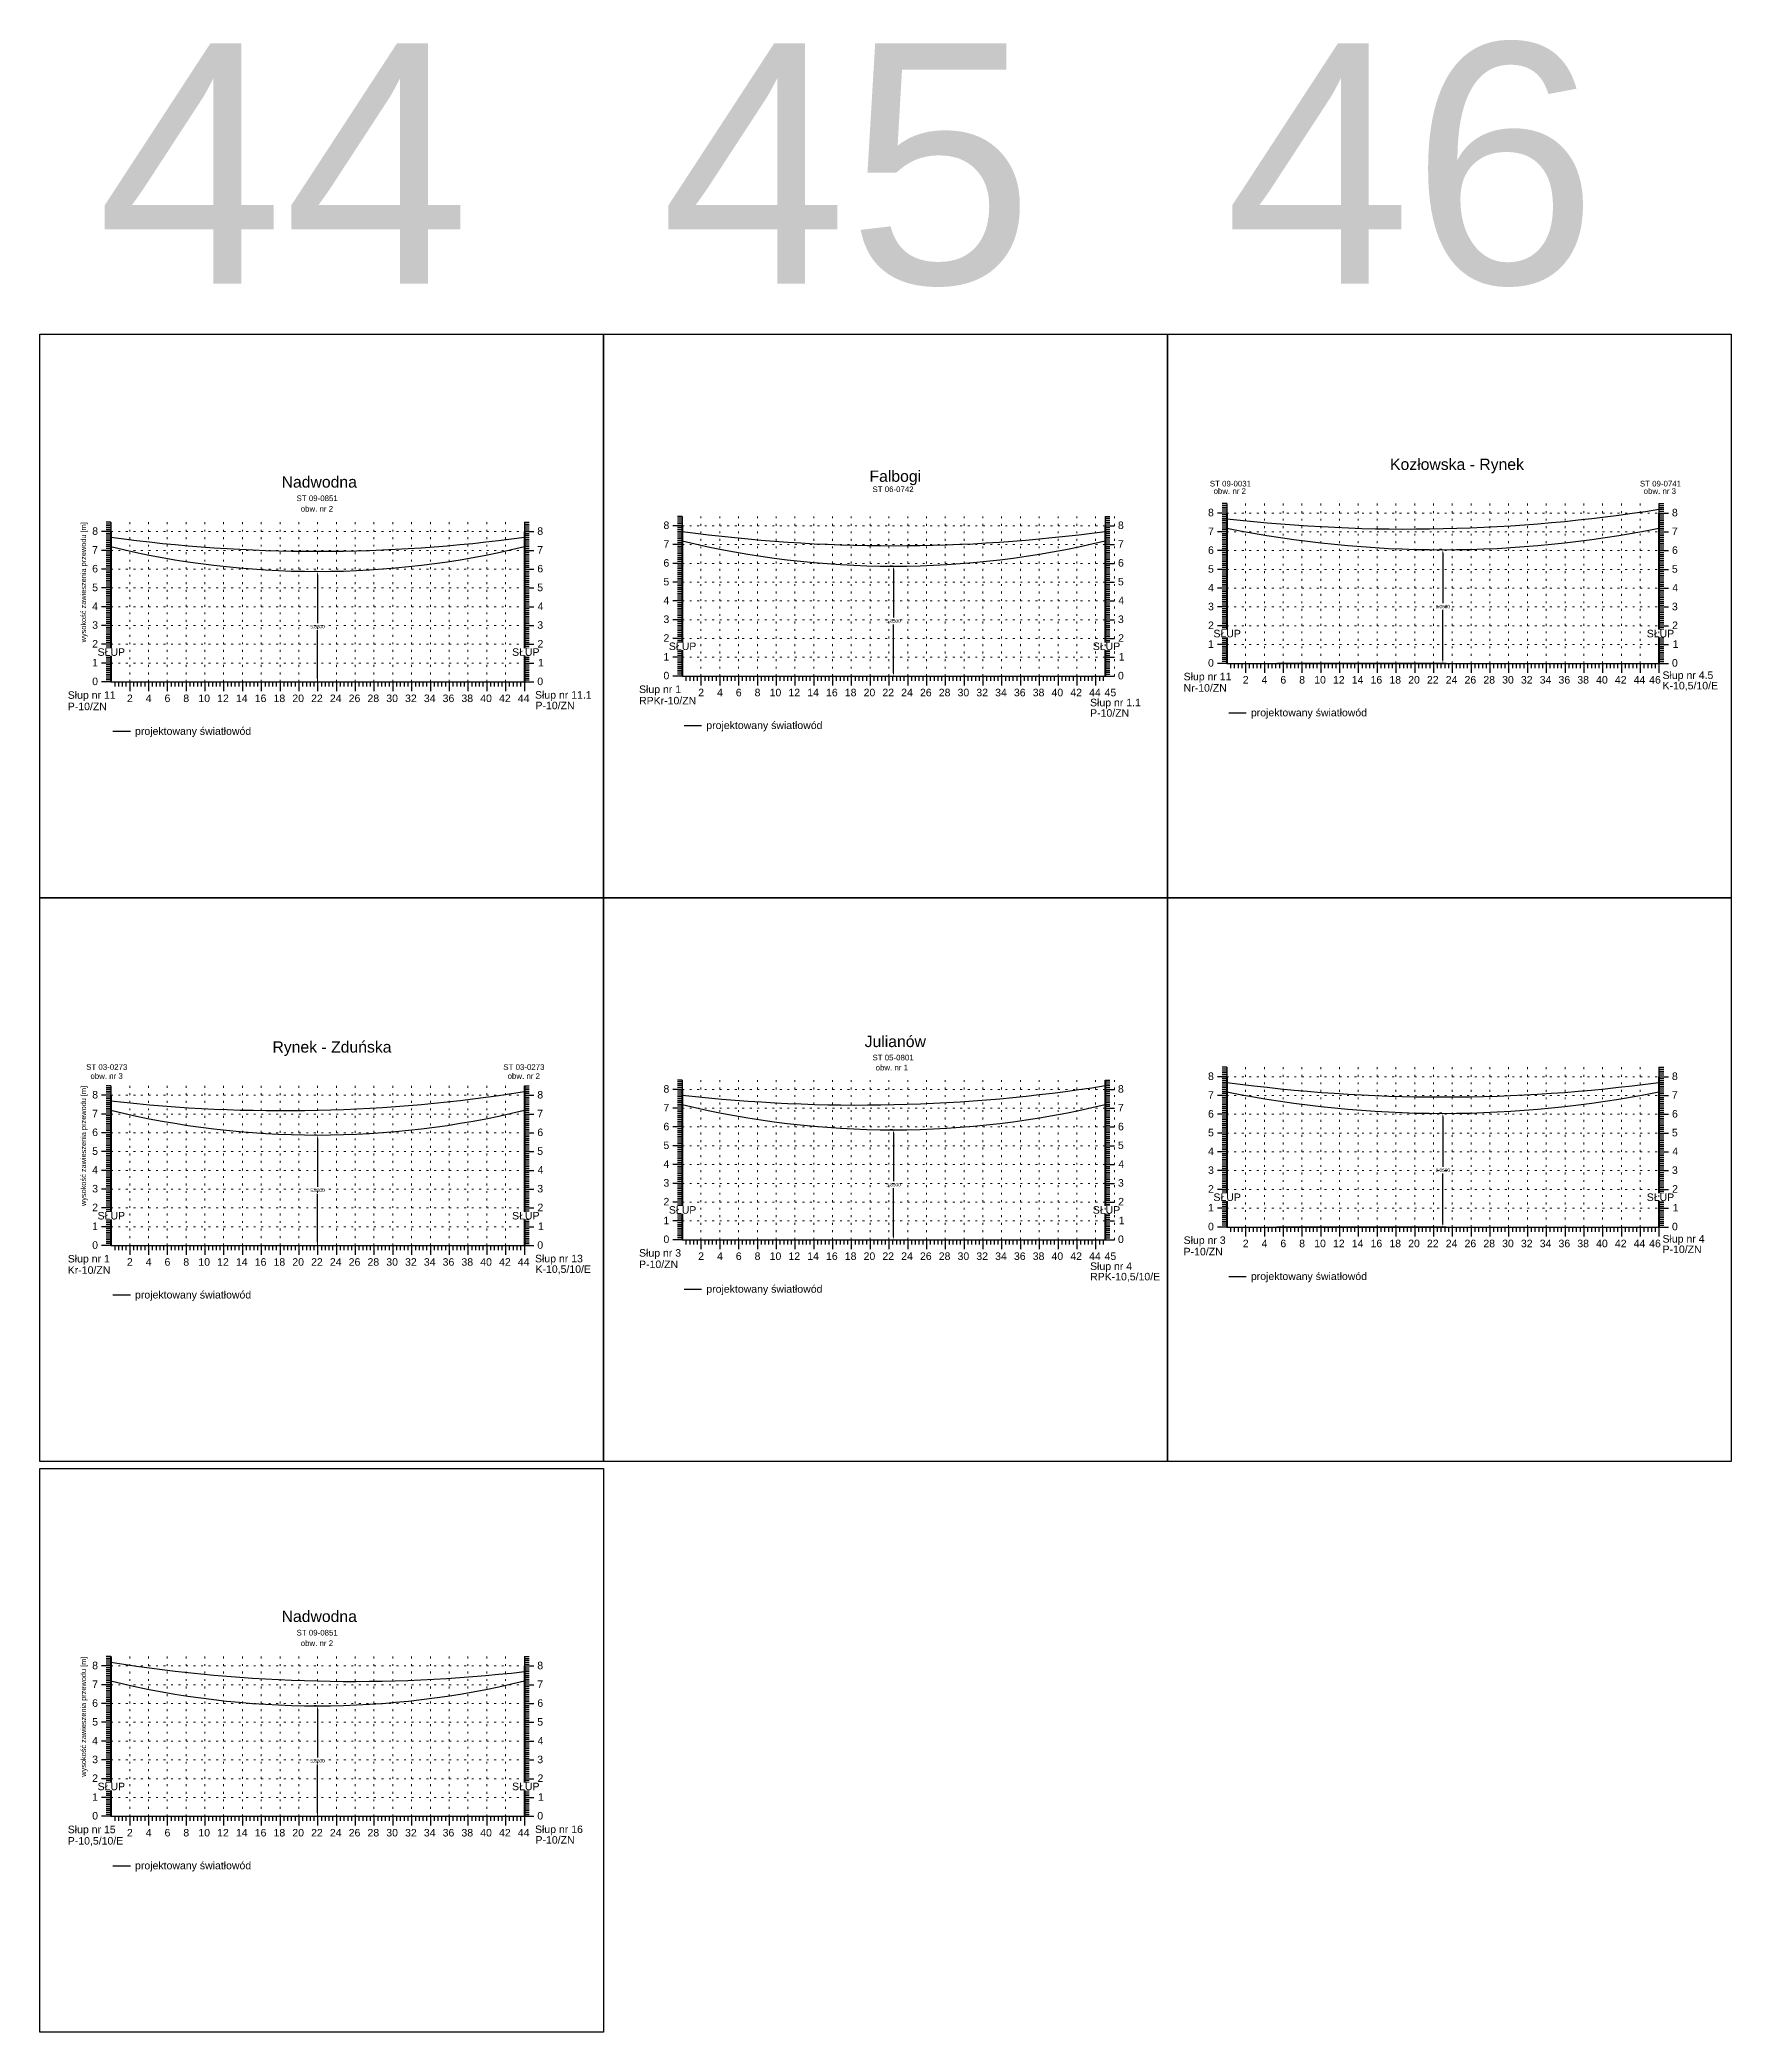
# Model space of a CAD drawing. Header units: metres. Extents: x -155 to 1812, y 681 to 886.
# Drawn here: x 984.5 to 1074.5, y 770.1 to 876.2 of the extents above; entities that cross this region are included whole.
import ezdxf

# ---------------------------------------------------------------- set-up
doc = ezdxf.new("R2010")
doc.units = ezdxf.units.M
doc.header["$MEASUREMENT"] = 0
doc.linetypes.add('ACAD_ISO07W100', pattern=[3, 0, -3])
doc.layers.add('ramka', color=7, linetype='Continuous', plot=False)
doc.styles.get("Standard").update_dxf_attribs({"font": 'arial.ttf'})
doc.dimstyles.get("Standard").update_dxf_attribs({"dimtxt": 0.18, "dimasz": 0.18, "dimexe": 0.18, "dimexo": 0.0625, "dimgap": 0.09, "dimtad": 0, "dimtih": 1, "dimtoh": 1, "dimdec": 4, "dimzin": 0, "dimdsep": 46, "dimtxsty": 'Standard', "dimcen": 0.09, "dimadec": 0, "dimazin": 0, "dimtfac": 1, "dimtdec": 4, "dimtofl": 0, "dimtmove": 0, "dimatfit": 3, "dimfxl": 1, "dimtolj": 1, "dimtzin": 0, "dimarcsym": 0})

msp = doc.modelspace()

# ---------------------------------------------------------------- texts
at = {"lineweight": 25}
for s, p in [('44', (987.58131, 863.21103)), ('45', (1017.58131, 863.21103)), ('46', (1047.58131, 863.21103))]:
    msp.add_text(s, height=12.782133, dxfattribs=at).set_placement(p)
for s, height, p in [('Nadwodna', 0.6, (997.40681, 852.3536)), ('ST 09-0031', 0.3, (1046.80245, 852.41301)), ('ST 09-0741', 0.3, (1069.6871, 852.41301)), ('ST 09-0851', 0.3, (998.20475, 851.63338)), ('ST 06-0742', 0.3, (1028.85079, 852.11382)), ('obw. nr 2', 0.3, (1047.00089, 852.0192)), ('obw. nr 3', 0.3, (1069.88554, 852.0192)), ('obw. nr 2', 0.3, (998.42395, 851.07319)), ('8', 0.4, (1017.72679, 850.14715)), ('8', 0.4, (1041.91244, 850.14715)), ('8', 0.4, (1046.70558, 850.82362)), ('8', 0.4, (1071.39123, 850.82362)), ('8', 0.4, (987.32656, 849.83847)), ('8', 0.4, (1011.01221, 849.83847)), ('7', 0.4, (1017.72679, 849.14715)), ('7', 0.4, (1041.90944, 849.14715)), ('7', 0.4, (1046.70558, 849.82362)), ('7', 0.4, (1071.38823, 849.82362)), ('7', 0.4, (987.32656, 848.83847)), ('7', 0.4, (1011.00921, 848.83847)), ('6', 0.4, (1017.72679, 848.14715)), ('6', 0.4, (1041.91517, 848.14715)), ('6', 0.4, (1046.70558, 848.82362)), ('6', 0.4, (1071.39396, 848.82362)), ('6', 0.4, (987.32656, 847.83847)), ('6', 0.4, (1011.01493, 847.83847)), ('5', 0.4, (1017.72679, 847.14715)), ('5', 0.4, (1041.90971, 847.14715)), ('5', 0.4, (1046.70558, 847.82362)), ('5', 0.4, (1071.3885, 847.82362)), ('4', 0.4, (987.32656, 845.83847)), ('5', 0.4, (987.32656, 846.83847)), ('5', 0.4, (1011.00948, 846.83847)), ('4', 0.4, (1011.03021, 845.83847)), ('4', 0.4, (1017.72679, 846.14715)), ('4', 0.4, (1041.93045, 846.14715)), ('4', 0.4, (1046.70558, 846.82362)), ('3', 0.4, (1046.70558, 845.82362)), ('3', 0.4, (1071.39123, 845.82362)), ('4', 0.4, (1071.40924, 846.82362)), ('3', 0.4, (987.32656, 844.83847)), ('3', 0.4, (1011.01221, 844.83847)), ('3', 0.4, (1017.72679, 845.14715)), ('3', 0.4, (1041.91244, 845.14715)), ('2', 0.4, (1046.70558, 844.82362)), ('2', 0.4, (1071.40242, 844.82362)), ('2', 0.4, (987.32656, 843.83847)), ('2', 0.4, (1011.02339, 843.83847)), ('2', 0.4, (1017.72679, 844.14715)), ('2', 0.4, (1041.92362, 844.14715)), ('1', 0.4, (1046.70558, 843.82362)), ('1', 0.4, (1071.43107, 843.82362)), ('1', 0.4, (987.32656, 842.83847)), ('1', 0.4, (1011.05204, 842.83847)), ('1', 0.4, (1017.72679, 843.14715)), ('1', 0.4, (1041.95227, 843.14715)), ('0', 0.4, (1046.70558, 842.82362)), ('0', 0.4, (1071.39287, 842.82362)), ('0', 0.4, (987.32656, 841.83847)), ('0', 0.4, (1011.01384, 841.83847)), ('0', 0.4, (1017.72679, 842.14715)), ('0', 0.4, (1041.91407, 842.14715)), ('Słup nr 11', 0.4, (1045.40759, 842.0958)), ('2', 0.4, (1048.55602, 841.92204)), ('4', 0.4, (1049.55602, 841.92204)), ('6', 0.4, (1050.55602, 841.92204)), ('8', 0.4, (1051.55602, 841.92204)), ('10', 0.4, (1052.35602, 841.92204)), ('12', 0.4, (1053.35602, 841.92204)), ('14', 0.4, (1054.35602, 841.92204)), ('16', 0.4, (1055.35602, 841.92204)), ('18', 0.4, (1056.35602, 841.92204)), ('20', 0.4, (1057.35602, 841.92204)), ('22', 0.4, (1058.35602, 841.92204)), ('24', 0.4, (1059.35602, 841.92204)), ('26', 0.4, (1060.35602, 841.92204)), ('28', 0.4, (1061.35602, 841.92204)), ('30', 0.4, (1062.35602, 841.92204)), ('32', 0.4, (1063.35602, 841.92204)), ('34', 0.4, (1064.35602, 841.92204)), ('36', 0.4, (1065.35602, 841.92204)), ('38', 0.4, (1066.35602, 841.92204)), ('40', 0.4, (1067.35602, 841.92204)), ('42', 0.4, (1068.35602, 841.92204)), ('44', 0.4, (1069.35602, 841.92204)), ('46', 0.4, (1070.17929, 841.92204)), ('Słup nr 4.5', 0.4, (1070.89141, 842.16801)), ('K-10,5/10/E', 0.4, (1070.89302, 841.61306)), ('Słup nr 11', 0.4, (986.02857, 841.11065)), ('P-10/ZN', 0.4, (986.02857, 840.50576)), ('2', 0.4, (989.177, 840.93688)), ('4', 0.4, (990.177, 840.93688)), ('6', 0.4, (991.177, 840.93688)), ('8', 0.4, (992.177, 840.93688)), ('10', 0.4, (992.977, 840.93688)), ('12', 0.4, (993.977, 840.93688)), ('14', 0.4, (994.977, 840.93688)), ('16', 0.4, (995.977, 840.93688)), ('18', 0.4, (996.977, 840.93688)), ('20', 0.4, (997.977, 840.93688)), ('22', 0.4, (998.977, 840.93688)), ('24', 0.4, (999.977, 840.93688)), ('26', 0.4, (1000.977, 840.93688)), ('28', 0.4, (1001.977, 840.93688)), ('30', 0.4, (1002.977, 840.93688)), ('32', 0.4, (1003.977, 840.93688)), ('34', 0.4, (1004.977, 840.93688)), ('36', 0.4, (1005.977, 840.93688)), ('38', 0.4, (1006.977, 840.93688)), ('40', 0.4, (1007.977, 840.93688)), ('42', 0.4, (1008.977, 840.93688)), ('44', 0.4, (1009.977, 840.93688)), ('Słup nr 11.1', 0.4, (1010.89234, 841.11878)), ('P-10/ZN', 0.4, (1010.91742, 840.5557)), ('Słup nr 1', 0.4, (1016.4288, 841.41932)), ('RPKr-10/ZN', 0.4, (1016.4288, 840.81444)), ('2', 0.4, (1019.57723, 841.24556)), ('4', 0.4, (1020.57723, 841.24556)), ('6', 0.4, (1021.57723, 841.24556)), ('8', 0.4, (1022.57723, 841.24556)), ('10', 0.4, (1023.37723, 841.24556)), ('12', 0.4, (1024.37723, 841.24556)), ('14', 0.4, (1025.37723, 841.24556)), ('16', 0.4, (1026.37723, 841.24556)), ('18', 0.4, (1027.37723, 841.24556)), ('20', 0.4, (1028.37723, 841.24556)), ('22', 0.4, (1029.37723, 841.24556)), ('24', 0.4, (1030.37723, 841.24556)), ('26', 0.4, (1031.37723, 841.24556)), ('28', 0.4, (1032.37723, 841.24556)), ('30', 0.4, (1033.37723, 841.24556)), ('32', 0.4, (1034.37723, 841.24556)), ('34', 0.4, (1035.37723, 841.24556)), ('36', 0.4, (1036.37723, 841.24556)), ('38', 0.4, (1037.37723, 841.24556)), ('40', 0.4, (1038.37723, 841.24556)), ('42', 0.4, (1039.37723, 841.24556)), ('44', 0.4, (1040.37723, 841.24556)), ('Słup nr 1.1', 0.4, (1040.42878, 840.71252)), ('45', 0.4, (1041.2005, 841.24556)), ('Nr-10/ZN', 0.4, (1045.40759, 841.49091)), ('projektowany światłowód', 0.4, (1020.00894, 839.50126)), ('P-10/ZN', 0.4, (1040.4304, 840.15757)), ('projektowany światłowód', 0.4, (1048.98774, 840.17773)), ('projektowany światłowód', 0.4, (989.60871, 839.19258)), ('Rynek - Zduńska', 0.6, (996.91969, 822.28264)), ('ST 05-0801', 0.3, (1028.85079, 821.86681)), ('ST 03-0273', 0.3, (1009.20591, 821.3627)), ('obw. nr 2', 0.3, (1009.43259, 820.88345)), ('obw. nr 1', 0.3, (1029.01546, 821.33163)), ('8', 0.4, (1046.70558, 820.82362)), ('8', 0.4, (1071.39123, 820.82362)), ('8', 0.4, (987.32656, 819.83847)), ('8', 0.4, (1011.01221, 819.83847)), ('8', 0.4, (1017.72679, 820.14715)), ('8', 0.4, (1041.91244, 820.14715)), ('7', 0.4, (1046.70558, 819.82362)), ('7', 0.4, (1071.38823, 819.82362)), ('7', 0.4, (987.32656, 818.83847)), ('7', 0.4, (1011.00921, 818.83847)), ('7', 0.4, (1017.72679, 819.14715)), ('7', 0.4, (1041.90944, 819.14715)), ('6', 0.4, (1046.70558, 818.82362)), ('6', 0.4, (1071.39396, 818.82362)), ('6', 0.4, (987.32656, 817.83847)), ('6', 0.4, (1011.01493, 817.83847)), ('6', 0.4, (1017.72679, 818.14715)), ('6', 0.4, (1041.91517, 818.14715)), ('5', 0.4, (1046.70558, 817.82362)), ('5', 0.4, (1071.3885, 817.82362)), ('5', 0.4, (987.32656, 816.83847)), ('5', 0.4, (1011.00948, 816.83847)), ('4', 0.4, (1017.72679, 816.14715)), ('5', 0.4, (1017.72679, 817.14715)), ('5', 0.4, (1041.90971, 817.14715)), ('4', 0.4, (1041.93045, 816.14715)), ('4', 0.4, (1046.70558, 816.82362)), ('4', 0.4, (1071.40924, 816.82362)), ('4', 0.4, (987.32656, 815.83847)), ('4', 0.4, (1011.03021, 815.83847)), ('3', 0.4, (1017.72679, 815.14715)), ('3', 0.4, (1041.91244, 815.14715)), ('3', 0.4, (1046.70558, 815.82362)), ('3', 0.4, (1071.39123, 815.82362)), ('3', 0.4, (987.32656, 814.83847)), ('3', 0.4, (1011.01221, 814.83847)), ('2', 0.4, (1017.72679, 814.14715)), ('2', 0.4, (1041.92362, 814.14715)), ('2', 0.4, (1046.70558, 814.82362)), ('2', 0.4, (1071.40242, 814.82362)), ('2', 0.4, (987.32656, 813.83847)), ('2', 0.4, (1011.02339, 813.83847)), ('1', 0.4, (1017.72679, 813.14715)), ('1', 0.4, (1041.95227, 813.14715)), ('1', 0.4, (1046.70558, 813.82362)), ('1', 0.4, (1071.43107, 813.82362)), ('1', 0.4, (987.32656, 812.83847)), ('1', 0.4, (1011.05204, 812.83847)), ('0', 0.4, (1017.72679, 812.14715)), ('0', 0.4, (1041.91407, 812.14715)), ('Słup nr 3', 0.4, (1045.40759, 812.0958)), ('0', 0.4, (1046.70558, 812.82362)), ('2', 0.4, (1048.55602, 811.92204)), ('4', 0.4, (1049.55602, 811.92204)), ('6', 0.4, (1050.55602, 811.92204)), ('8', 0.4, (1051.55602, 811.92204)), ('10', 0.4, (1052.35602, 811.92204)), ('12', 0.4, (1053.35602, 811.92204)), ('14', 0.4, (1054.35602, 811.92204)), ('16', 0.4, (1055.35602, 811.92204)), ('18', 0.4, (1056.35602, 811.92204)), ('20', 0.4, (1057.35602, 811.92204)), ('22', 0.4, (1058.35602, 811.92204)), ('24', 0.4, (1059.35602, 811.92204)), ('26', 0.4, (1060.35602, 811.92204)), ('28', 0.4, (1061.35602, 811.92204)), ('30', 0.4, (1062.35602, 811.92204)), ('32', 0.4, (1063.35602, 811.92204)), ('34', 0.4, (1064.35602, 811.92204)), ('36', 0.4, (1065.35602, 811.92204)), ('38', 0.4, (1066.35602, 811.92204)), ('40', 0.4, (1067.35602, 811.92204)), ('42', 0.4, (1068.35602, 811.92204)), ('44', 0.4, (1069.35602, 811.92204)), ('46', 0.4, (1070.17929, 811.92204)), ('Słup nr 4', 0.4, (1070.89141, 812.16801)), ('0', 0.4, (1071.39287, 812.82362)), ('Słup nr 1', 0.4, (986.02857, 811.11065)), ('0', 0.4, (987.32656, 811.83847)), ('2', 0.4, (989.177, 810.93688)), ('4', 0.4, (990.177, 810.93688)), ('6', 0.4, (991.177, 810.93688)), ('8', 0.4, (992.177, 810.93688)), ('10', 0.4, (992.977, 810.93688)), ('12', 0.4, (993.977, 810.93688)), ('14', 0.4, (994.977, 810.93688)), ('16', 0.4, (995.977, 810.93688)), ('18', 0.4, (996.977, 810.93688)), ('20', 0.4, (997.977, 810.93688)), ('22', 0.4, (998.977, 810.93688)), ('24', 0.4, (999.977, 810.93688)), ('26', 0.4, (1000.977, 810.93688)), ('28', 0.4, (1001.977, 810.93688)), ('30', 0.4, (1002.977, 810.93688)), ('32', 0.4, (1003.977, 810.93688)), ('34', 0.4, (1004.977, 810.93688)), ('36', 0.4, (1005.977, 810.93688)), ('38', 0.4, (1006.977, 810.93688)), ('40', 0.4, (1007.977, 810.93688)), ('42', 0.4, (1008.977, 810.93688)), ('44', 0.4, (1009.977, 810.93688)), ('Słup nr 13', 0.4, (1010.89234, 811.11878)), ('0', 0.4, (1011.01384, 811.83847)), ('Słup nr 3', 0.4, (1016.4288, 811.41932)), ('P-10/ZN', 0.4, (1016.4288, 810.81444)), ('2', 0.4, (1019.57723, 811.24556)), ('4', 0.4, (1020.57723, 811.24556)), ('6', 0.4, (1021.57723, 811.24556)), ('8', 0.4, (1022.57723, 811.24556)), ('10', 0.4, (1023.37723, 811.24556)), ('12', 0.4, (1024.37723, 811.24556)), ('14', 0.4, (1025.37723, 811.24556)), ('16', 0.4, (1026.37723, 811.24556)), ('18', 0.4, (1027.37723, 811.24556)), ('20', 0.4, (1028.37723, 811.24556)), ('22', 0.4, (1029.37723, 811.24556)), ('24', 0.4, (1030.37723, 811.24556)), ('26', 0.4, (1031.37723, 811.24556)), ('28', 0.4, (1032.37723, 811.24556)), ('30', 0.4, (1033.37723, 811.24556)), ('32', 0.4, (1034.37723, 811.24556)), ('34', 0.4, (1035.37723, 811.24556)), ('36', 0.4, (1036.37723, 811.24556)), ('38', 0.4, (1037.37723, 811.24556)), ('40', 0.4, (1038.37723, 811.24556)), ('42', 0.4, (1039.37723, 811.24556)), ('44', 0.4, (1040.37723, 811.24556)), ('45', 0.4, (1041.2005, 811.24556)), ('P-10/ZN', 0.4, (1045.40759, 811.49091)), ('P-10/ZN', 0.4, (1070.89302, 811.61306)), ('Kr-10/ZN', 0.4, (986.02857, 810.50576)), ('K-10,5/10/E', 0.4, (1010.91742, 810.5557)), ('Słup nr 4', 0.4, (1040.42878, 810.71252)), ('RPK-10,5/10/E', 0.4, (1040.4304, 810.15757)), ('projektowany światłowód', 0.4, (1048.98774, 810.17773)), ('projektowany światłowód', 0.4, (989.60871, 809.19258)), ('projektowany światłowód', 0.4, (1020.00894, 809.50126)), ('Nadwodna', 0.6, (997.40681, 791.97624)), ('ST 09-0851', 0.3, (998.20475, 791.25601)), ('obw. nr 2', 0.3, (998.42395, 790.69583)), ('8', 0.4, (987.32656, 789.46111)), ('8', 0.4, (1011.01221, 789.46111)), ('7', 0.4, (987.32656, 788.46111)), ('7', 0.4, (1011.00921, 788.46111)), ('5', 0.4, (987.32656, 786.46111)), ('6', 0.4, (987.32656, 787.46111)), ('5', 0.4, (1011.00948, 786.46111)), ('6', 0.4, (1011.01493, 787.46111)), ('4', 0.4, (987.32656, 785.46111)), ('4', 0.4, (1011.03021, 785.46111)), ('3', 0.4, (987.32656, 784.46111)), ('3', 0.4, (1011.01221, 784.46111)), ('2', 0.4, (987.32656, 783.46111)), ('2', 0.4, (1011.02339, 783.46111)), ('1', 0.4, (987.32656, 782.46111)), ('1', 0.4, (1011.05204, 782.46111)), ('0', 0.4, (987.32656, 781.46111)), ('0', 0.4, (1011.01384, 781.46111)), ('Słup nr 15', 0.4, (986.02857, 780.73328)), ('P-10,5/10/E', 0.4, (986.02857, 780.1284)), ('2', 0.4, (989.177, 780.55952)), ('4', 0.4, (990.177, 780.55952)), ('6', 0.4, (991.177, 780.55952)), ('8', 0.4, (992.177, 780.55952)), ('10', 0.4, (992.977, 780.55952)), ('12', 0.4, (993.977, 780.55952)), ('14', 0.4, (994.977, 780.55952)), ('16', 0.4, (995.977, 780.55952)), ('18', 0.4, (996.977, 780.55952)), ('20', 0.4, (997.977, 780.55952)), ('22', 0.4, (998.977, 780.55952)), ('24', 0.4, (999.977, 780.55952)), ('26', 0.4, (1000.977, 780.55952)), ('28', 0.4, (1001.977, 780.55952)), ('30', 0.4, (1002.977, 780.55952)), ('32', 0.4, (1003.977, 780.55952)), ('34', 0.4, (1004.977, 780.55952)), ('36', 0.4, (1005.977, 780.55952)), ('38', 0.4, (1006.977, 780.55952)), ('40', 0.4, (1007.977, 780.55952)), ('42', 0.4, (1008.977, 780.55952)), ('44', 0.4, (1009.977, 780.55952)), ('Słup nr 16', 0.4, (1010.89234, 780.74142)), ('P-10/ZN', 0.4, (1010.91742, 780.17833)), ('projektowany światłowód', 0.4, (989.60871, 778.81522))]:
    msp.add_text(s, height=height).set_placement(p)
at = {"lineweight": 25, "char_height": 0.6, "width": 11.6473455, "attachment_point": 5}
for s, insert in [('Kozłowska - Rynek', (1059.9528, 853.50377)), ('Falbogi', (1030.0632, 852.86977)), ('Julianów', (1030.0632, 822.86977))]:
    msp.add_mtext(s, dxfattribs=dict(at, insert=insert))

# ---------------------------------------------------------------- blocks, each defined once
blk = doc.blocks.new('*D187')
at = {"color": 0, "lineweight": -2}
for p, q in [((999.26, 847.89), (999.14, 847.89)), ((999.32, 847.71), (999.32, 845.13)), ((999.32, 842.19), (999.32, 844.77)), ((990.99, 842.01), (999.5, 842.01))]:
    blk.add_line(p, q, dxfattribs=at)
at = {"color": 0}
for points in [[(999.35, 847.71), (999.29, 847.71), (999.32, 847.89)], [(999.29, 842.19), (999.35, 842.19), (999.32, 842.01)]]:
    blk.add_solid(points, dxfattribs=at)
at = {"layer": 'Defpoints', "color": 0}
for p in [(999.32, 847.89), (990.92, 842.01), (999.32, 842.01)]:
    blk.add_point(p, dxfattribs=at)
at = {"color": 0, "lineweight": 25, "insert": (999.32, 844.95), "char_height": 0.18, "attachment_point": 5}
blk.add_mtext('\\A1;5.8800', dxfattribs=at)
blk = doc.blocks.new('*D351')
at = {"color": 0, "lineweight": -2}
for p, q in [((999.26, 817.89), (999.14, 817.89)), ((999.32, 817.71), (999.32, 815.13)), ((999.32, 812.19), (999.32, 814.77)), ((990.99, 812.01), (999.5, 812.01))]:
    blk.add_line(p, q, dxfattribs=at)
at = {"color": 0}
for points in [[(999.35, 817.71), (999.29, 817.71), (999.32, 817.89)], [(999.29, 812.19), (999.35, 812.19), (999.32, 812.01)]]:
    blk.add_solid(points, dxfattribs=at)
at = {"layer": 'Defpoints', "color": 0}
for p in [(999.32, 817.89), (990.92, 812.01), (999.32, 812.01)]:
    blk.add_point(p, dxfattribs=at)
at = {"color": 0, "lineweight": 25, "insert": (999.32, 814.95), "char_height": 0.18, "attachment_point": 5}
blk.add_mtext('\\A1;5.8800', dxfattribs=at)
blk = doc.blocks.new('*D308')
at = {"color": 0, "lineweight": -2}
for p, q in [((999.26, 787.52), (999.14, 787.52)), ((999.32, 787.34), (999.32, 784.76)), ((999.32, 781.82), (999.32, 784.39)), ((990.99, 781.64), (999.5, 781.64))]:
    blk.add_line(p, q, dxfattribs=at)
at = {"color": 0}
for points in [[(999.35, 787.34), (999.29, 787.34), (999.32, 787.52)], [(999.29, 781.82), (999.35, 781.82), (999.32, 781.64)]]:
    blk.add_solid(points, dxfattribs=at)
at = {"layer": 'Defpoints', "color": 0}
for p in [(999.32, 787.52), (990.92, 781.64), (999.32, 781.64)]:
    blk.add_point(p, dxfattribs=at)
at = {"color": 0, "lineweight": 25, "insert": (999.32, 784.58), "char_height": 0.18, "attachment_point": 5}
blk.add_mtext('\\A1;5.8800', dxfattribs=at)
blk = doc.blocks.new('*D340')
at = {"color": 0, "lineweight": -2}
for p, q in [((1029.91, 848.17), (1029.79, 848.17)), ((1029.97, 847.99), (1029.97, 845.43)), ((1029.97, 842.5), (1029.97, 845.06)), ((1021.39, 842.32), (1030.15, 842.32))]:
    blk.add_line(p, q, dxfattribs=at)
at = {"color": 0}
for points in [[(1030, 847.99), (1029.94, 847.99), (1029.97, 848.17)], [(1029.94, 842.5), (1030, 842.5), (1029.97, 842.32)]]:
    blk.add_solid(points, dxfattribs=at)
at = {"layer": 'Defpoints', "color": 0}
for p in [(1029.97, 848.17), (1021.32, 842.32), (1029.97, 842.32)]:
    blk.add_point(p, dxfattribs=at)
at = {"color": 0, "lineweight": 25, "insert": (1029.97, 845.25), "char_height": 0.18, "attachment_point": 5}
blk.add_mtext('\\A1;5.8500', dxfattribs=at)
blk = doc.blocks.new('*D219')
at = {"color": 0, "lineweight": -2}
for p, q in [((1029.91, 818.17), (1029.79, 818.17)), ((1029.97, 817.99), (1029.97, 815.43)), ((1029.97, 812.5), (1029.97, 815.06)), ((1021.39, 812.32), (1030.15, 812.32))]:
    blk.add_line(p, q, dxfattribs=at)
at = {"color": 0}
for points in [[(1030, 817.99), (1029.94, 817.99), (1029.97, 818.17)], [(1029.94, 812.5), (1030, 812.5), (1029.97, 812.32)]]:
    blk.add_solid(points, dxfattribs=at)
at = {"layer": 'Defpoints', "color": 0}
for p in [(1029.97, 818.17), (1021.32, 812.32), (1029.97, 812.32)]:
    blk.add_point(p, dxfattribs=at)
at = {"color": 0, "lineweight": 25, "insert": (1029.97, 815.25), "char_height": 0.18, "attachment_point": 5}
blk.add_mtext('\\A1;5.8500', dxfattribs=at)
blk = doc.blocks.new('*D214')
at = {"color": 0, "lineweight": -2}
for p, q in [((1059.14, 849.05), (1059.02, 849.05)), ((1059.2, 848.87), (1059.2, 846.2)), ((1059.2, 843.18), (1059.2, 845.84)), ((1050.37, 843), (1059.38, 843))]:
    blk.add_line(p, q, dxfattribs=at)
at = {"color": 0}
for points in [[(1059.23, 848.87), (1059.17, 848.87), (1059.2, 849.05)], [(1059.17, 843.18), (1059.23, 843.18), (1059.2, 843)]]:
    blk.add_solid(points, dxfattribs=at)
at = {"layer": 'Defpoints', "color": 0}
for p in [(1059.2, 849.05), (1050.3, 843), (1059.2, 843)]:
    blk.add_point(p, dxfattribs=at)
at = {"color": 0, "lineweight": 25, "insert": (1059.2, 846.02), "char_height": 0.18, "attachment_point": 5}
blk.add_mtext('\\A1;6.0500', dxfattribs=at)
blk = doc.blocks.new('*D324')
at = {"color": 0, "lineweight": -2}
for p, q in [((1059.14, 819.05), (1059.02, 819.05)), ((1059.2, 818.87), (1059.2, 816.2)), ((1059.2, 813.18), (1059.2, 815.84)), ((1050.37, 813), (1059.38, 813))]:
    blk.add_line(p, q, dxfattribs=at)
at = {"color": 0}
for points in [[(1059.23, 818.87), (1059.17, 818.87), (1059.2, 819.05)], [(1059.17, 813.18), (1059.23, 813.18), (1059.2, 813)]]:
    blk.add_solid(points, dxfattribs=at)
at = {"layer": 'Defpoints', "color": 0}
for p in [(1059.2, 819.05), (1050.3, 813), (1059.2, 813)]:
    blk.add_point(p, dxfattribs=at)
at = {"color": 0, "lineweight": 25, "insert": (1059.2, 816.02), "char_height": 0.18, "attachment_point": 5}
blk.add_mtext('\\A1;6.0500', dxfattribs=at)

# ---------------------------------------------------------------- dimensions: what is measured, and where the dimension line sits
at = {"lineweight": 25}
for base, p1, p2, picture, middle in [((1059.20284, 842.99771), (1059.20284, 849.04771), (1050.30284, 842.99771), '*D214', (1059.20284, 846.02271)), ((999.32382, 842.01256), (999.32382, 847.89256), (990.92382, 842.01256), '*D187', (999.32382, 844.95256)), ((1029.97405, 842.32124), (1029.97405, 848.17124), (1021.32405, 842.32124), '*D340', (1029.97405, 845.24624)), ((1059.20284, 812.99771), (1059.20284, 819.04771), (1050.30284, 812.99771), '*D324', (1059.20284, 816.02271)), ((999.32382, 812.01256), (999.32382, 817.89256), (990.92382, 812.01256), '*D351', (999.32382, 814.95256)), ((1029.97405, 812.32124), (1029.97405, 818.17124), (1021.32405, 812.32124), '*D219', (1029.97405, 815.24624)), ((999.32382, 781.6352), (999.32382, 787.5152), (990.92382, 781.6352), '*D308', (999.32382, 784.5752))]:
    dim = msp.add_linear_dim(base=base, p1=p1, p2=p2, angle=90, dimstyle='Standard', dxfattribs=at)
    dim.commit()
    dim.dimension.update_dxf_attribs({"geometry": picture, "text_midpoint": middle})

# ---------------------------------------------------------------- linework, layer by layer
for p, q in [((1047.70284, 851.49771), (1047.45284, 851.49771)), ((1047.70284, 851.49771), (1047.70284, 842.99771)), ((1070.70284, 851.49771), (1070.70284, 842.99771)), ((1070.70284, 851.49771), (1070.95284, 851.49771)), ((988.32382, 850.51256), (988.07382, 850.51256)), ((988.32382, 850.51256), (988.32382, 842.01256)), ((1010.32382, 850.51256), (1010.32382, 842.01256)), ((1010.32382, 850.51256), (1010.57382, 850.51256)), ((1018.72405, 850.82124), (1018.47405, 850.82124)), ((1018.72405, 850.72124), (1018.47405, 850.72124)), ((1018.72405, 850.62124), (1018.47405, 850.62124)), ((1018.72405, 850.52124), (1018.47405, 850.52124)), ((1018.72405, 850.82124), (1018.72405, 842.32124)), ((1041.22405, 850.82124), (1041.22405, 842.32124)), ((1041.22405, 850.82124), (1041.47405, 850.82124)), ((1041.22405, 850.72124), (1041.47405, 850.72124)), ((1041.22405, 850.62124), (1041.47405, 850.62124)), ((1041.22405, 850.52124), (1041.47405, 850.52124)), ((1047.70284, 850.99771), (1047.20284, 850.99771)), ((1047.70284, 850.99771), (1047.20284, 850.99771)), ((1047.70284, 851.39771), (1047.45284, 851.39771)), ((1047.70284, 851.29771), (1047.45284, 851.29771)), ((1047.70284, 851.19771), (1047.45284, 851.19771)), ((1047.70284, 851.09771), (1047.45284, 851.09771)), ((1047.70284, 850.89771), (1047.45284, 850.89771)), ((1047.70284, 850.79771), (1047.45284, 850.79771)), ((1047.70284, 850.69771), (1047.45284, 850.69771)), ((1047.70284, 850.59771), (1047.45284, 850.59771)), ((1047.70284, 850.49771), (1047.45284, 850.49771)), ((1070.70284, 851.39771), (1070.95284, 851.39771)), ((1070.70284, 851.29771), (1070.95284, 851.29771)), ((1070.70284, 851.19771), (1070.95284, 851.19771)), ((1070.70284, 851.09771), (1070.95284, 851.09771)), ((1070.70284, 850.99771), (1071.20284, 850.99771)), ((1070.70284, 850.99771), (1071.20284, 850.99771)), ((1070.70284, 850.89771), (1070.95284, 850.89771)), ((1070.70284, 850.79771), (1070.95284, 850.79771)), ((1070.70284, 850.69771), (1070.95284, 850.69771)), ((1070.70284, 850.59771), (1070.95284, 850.59771)), ((1070.70284, 850.49771), (1070.95284, 850.49771)), ((988.32382, 850.01256), (987.82382, 850.01256)), ((988.32382, 850.01256), (987.82382, 850.01256)), ((988.32382, 850.41256), (988.07382, 850.41256)), ((988.32382, 850.31256), (988.07382, 850.31256)), ((988.32382, 850.21256), (988.07382, 850.21256)), ((988.32382, 850.11256), (988.07382, 850.11256)), ((988.32382, 849.91256), (988.07382, 849.91256)), ((988.32382, 849.81256), (988.07382, 849.81256)), ((988.32382, 849.71256), (988.07382, 849.71256)), ((988.32382, 849.61256), (988.07382, 849.61256)), ((988.32382, 849.51256), (988.07382, 849.51256)), ((988.32382, 849.41256), (988.07382, 849.41256)), ((1010.32382, 850.41256), (1010.57382, 850.41256)), ((1010.32382, 850.31256), (1010.57382, 850.31256)), ((1010.32382, 850.21256), (1010.57382, 850.21256)), ((1010.32382, 850.11256), (1010.57382, 850.11256)), ((1010.32382, 850.01256), (1010.82382, 850.01256)), ((1010.32382, 850.01256), (1010.82382, 850.01256)), ((1010.32382, 849.91256), (1010.57382, 849.91256)), ((1010.32382, 849.81256), (1010.57382, 849.81256)), ((1010.32382, 849.71256), (1010.57382, 849.71256)), ((1010.32382, 849.61256), (1010.57382, 849.61256)), ((1010.32382, 849.51256), (1010.57382, 849.51256)), ((1010.32382, 849.41256), (1010.57382, 849.41256)), ((1018.72405, 850.32124), (1018.22405, 850.32124)), ((1018.72405, 850.32124), (1018.22405, 850.32124)), ((1018.72405, 850.42124), (1018.47405, 850.42124)), ((1018.72405, 850.22124), (1018.47405, 850.22124)), ((1018.72405, 850.12124), (1018.47405, 850.12124)), ((1018.72405, 850.02124), (1018.47405, 850.02124)), ((1018.72405, 849.92124), (1018.47405, 849.92124)), ((1018.72405, 849.82124), (1018.47405, 849.82124)), ((1018.72405, 849.72124), (1018.47405, 849.72124)), ((1018.72405, 849.62124), (1018.47405, 849.62124)), ((1018.72405, 849.52124), (1018.47405, 849.52124)), ((1018.72405, 849.42124), (1018.47405, 849.42124)), ((1041.22405, 850.42124), (1041.47405, 850.42124)), ((1041.22405, 850.32124), (1041.72405, 850.32124)), ((1041.22405, 850.32124), (1041.72405, 850.32124)), ((1041.22405, 850.22124), (1041.47405, 850.22124)), ((1041.22405, 850.12124), (1041.47405, 850.12124)), ((1041.22405, 850.02124), (1041.47405, 850.02124)), ((1041.22405, 849.92124), (1041.47405, 849.92124)), ((1041.22405, 849.82124), (1041.47405, 849.82124)), ((1041.22405, 849.72124), (1041.47405, 849.72124)), ((1041.22405, 849.62124), (1041.47405, 849.62124)), ((1041.22405, 849.52124), (1041.47405, 849.52124)), ((1041.22405, 849.42124), (1041.47405, 849.42124)), ((1047.70284, 849.99771), (1047.20284, 849.99771)), ((1047.70284, 849.99771), (1047.20284, 849.99771)), ((1047.70284, 850.39771), (1047.45284, 850.39771)), ((1047.70284, 850.29771), (1047.45284, 850.29771)), ((1047.70284, 850.19771), (1047.45284, 850.19771)), ((1047.70284, 850.09771), (1047.45284, 850.09771)), ((1047.70284, 849.89771), (1047.45284, 849.89771)), ((1047.70284, 849.79771), (1047.45284, 849.79771)), ((1047.70284, 849.69771), (1047.45284, 849.69771)), ((1047.70284, 849.59771), (1047.45284, 849.59771)), ((1047.70284, 849.49771), (1047.45284, 849.49771)), ((1047.70284, 849.39771), (1047.45284, 849.39771)), ((1070.70284, 850.39771), (1070.95284, 850.39771)), ((1070.70284, 850.29771), (1070.95284, 850.29771)), ((1070.70284, 850.19771), (1070.95284, 850.19771)), ((1070.70284, 850.09771), (1070.95284, 850.09771)), ((1070.70284, 849.99771), (1071.20284, 849.99771)), ((1070.70284, 849.99771), (1071.20284, 849.99771)), ((1070.70284, 849.89771), (1070.95284, 849.89771)), ((1070.70284, 849.79771), (1070.95284, 849.79771)), ((1070.70284, 849.69771), (1070.95284, 849.69771)), ((1070.70284, 849.59771), (1070.95284, 849.59771)), ((1070.70284, 849.49771), (1070.95284, 849.49771)), ((1070.70284, 849.39771), (1070.95284, 849.39771)), ((988.32382, 849.01256), (987.82382, 849.01256)), ((988.32382, 849.01256), (987.82382, 849.01256)), ((988.32382, 849.31256), (988.07382, 849.31256)), ((988.32382, 849.21256), (988.07382, 849.21256)), ((988.32382, 849.11256), (988.07382, 849.11256)), ((988.32382, 848.91256), (988.07382, 848.91256)), ((988.32382, 848.81256), (988.07382, 848.81256)), ((988.32382, 848.71256), (988.07382, 848.71256)), ((988.32382, 848.61256), (988.07382, 848.61256)), ((988.32382, 848.51256), (988.07382, 848.51256)), ((988.32382, 848.41256), (988.07382, 848.41256)), ((1010.32382, 849.31256), (1010.57382, 849.31256)), ((1010.32382, 849.21256), (1010.57382, 849.21256)), ((1010.32382, 849.11256), (1010.57382, 849.11256)), ((1010.32382, 849.01256), (1010.82382, 849.01256)), ((1010.32382, 849.01256), (1010.82382, 849.01256)), ((1010.32382, 848.91256), (1010.57382, 848.91256)), ((1010.32382, 848.81256), (1010.57382, 848.81256)), ((1010.32382, 848.71256), (1010.57382, 848.71256)), ((1010.32382, 848.61256), (1010.57382, 848.61256)), ((1010.32382, 848.51256), (1010.57382, 848.51256)), ((1010.32382, 848.41256), (1010.57382, 848.41256)), ((1018.72405, 849.32124), (1018.22405, 849.32124)), ((1018.72405, 849.32124), (1018.22405, 849.32124)), ((1018.72405, 848.32124), (1018.22405, 848.32124)), ((1018.72405, 848.32124), (1018.22405, 848.32124)), ((1018.72405, 849.22124), (1018.47405, 849.22124)), ((1018.72405, 849.12124), (1018.47405, 849.12124)), ((1018.72405, 849.02124), (1018.47405, 849.02124)), ((1018.72405, 848.92124), (1018.47405, 848.92124)), ((1018.72405, 848.82124), (1018.47405, 848.82124)), ((1018.72405, 848.72124), (1018.47405, 848.72124)), ((1018.72405, 848.62124), (1018.47405, 848.62124)), ((1018.72405, 848.52124), (1018.47405, 848.52124)), ((1018.72405, 848.42124), (1018.47405, 848.42124)), ((1041.22405, 849.32124), (1041.72405, 849.32124)), ((1041.22405, 849.32124), (1041.72405, 849.32124)), ((1041.22405, 849.22124), (1041.47405, 849.22124)), ((1041.22405, 849.12124), (1041.47405, 849.12124)), ((1041.22405, 849.02124), (1041.47405, 849.02124)), ((1041.22405, 848.92124), (1041.47405, 848.92124)), ((1041.22405, 848.82124), (1041.47405, 848.82124)), ((1041.22405, 848.72124), (1041.47405, 848.72124)), ((1041.22405, 848.62124), (1041.47405, 848.62124)), ((1041.22405, 848.52124), (1041.47405, 848.52124)), ((1041.22405, 848.42124), (1041.47405, 848.42124)), ((1041.22405, 848.32124), (1041.72405, 848.32124)), ((1041.22405, 848.32124), (1041.72405, 848.32124)), ((1047.70284, 848.99771), (1047.20284, 848.99771)), ((1047.70284, 848.99771), (1047.20284, 848.99771)), ((1047.70284, 849.29771), (1047.45284, 849.29771)), ((1047.70284, 849.19771), (1047.45284, 849.19771)), ((1047.70284, 849.09771), (1047.45284, 849.09771)), ((1047.70284, 848.89771), (1047.45284, 848.89771)), ((1047.70284, 848.79771), (1047.45284, 848.79771)), ((1047.70284, 848.69771), (1047.45284, 848.69771)), ((1047.70284, 848.59771), (1047.45284, 848.59771)), ((1047.70284, 848.49771), (1047.45284, 848.49771)), ((1047.70284, 848.39771), (1047.45284, 848.39771)), ((1070.70284, 849.29771), (1070.95284, 849.29771)), ((1070.70284, 849.19771), (1070.95284, 849.19771)), ((1070.70284, 849.09771), (1070.95284, 849.09771)), ((1070.70284, 848.99771), (1071.20284, 848.99771)), ((1070.70284, 848.99771), (1071.20284, 848.99771)), ((1070.70284, 848.89771), (1070.95284, 848.89771)), ((1070.70284, 848.79771), (1070.95284, 848.79771)), ((1070.70284, 848.69771), (1070.95284, 848.69771)), ((1070.70284, 848.59771), (1070.95284, 848.59771)), ((1070.70284, 848.49771), (1070.95284, 848.49771)), ((1070.70284, 848.39771), (1070.95284, 848.39771)), ((988.32382, 848.01256), (987.82382, 848.01256)), ((988.32382, 848.01256), (987.82382, 848.01256)), ((988.32382, 848.31256), (988.07382, 848.31256)), ((988.32382, 848.21256), (988.07382, 848.21256)), ((988.32382, 848.11256), (988.07382, 848.11256)), ((988.32382, 847.91256), (988.07382, 847.91256)), ((988.32382, 847.81256), (988.07382, 847.81256)), ((988.32382, 847.71256), (988.07382, 847.71256)), ((988.32382, 847.61256), (988.07382, 847.61256)), ((988.32382, 847.51256), (988.07382, 847.51256)), ((988.32382, 847.41256), (988.07382, 847.41256)), ((988.32382, 847.31256), (988.07382, 847.31256)), ((1010.32382, 848.31256), (1010.57382, 848.31256)), ((1010.32382, 848.21256), (1010.57382, 848.21256)), ((1010.32382, 848.11256), (1010.57382, 848.11256)), ((1010.32382, 848.01256), (1010.82382, 848.01256)), ((1010.32382, 848.01256), (1010.82382, 848.01256)), ((1010.32382, 847.91256), (1010.57382, 847.91256)), ((1010.32382, 847.81256), (1010.57382, 847.81256)), ((1010.32382, 847.71256), (1010.57382, 847.71256)), ((1010.32382, 847.61256), (1010.57382, 847.61256)), ((1010.32382, 847.51256), (1010.57382, 847.51256)), ((1010.32382, 847.41256), (1010.57382, 847.41256)), ((1010.32382, 847.31256), (1010.57382, 847.31256)), ((1018.72405, 847.32124), (1018.22405, 847.32124)), ((1018.72405, 847.32124), (1018.22405, 847.32124)), ((1018.72405, 848.22124), (1018.47405, 848.22124)), ((1018.72405, 848.12124), (1018.47405, 848.12124)), ((1018.72405, 848.02124), (1018.47405, 848.02124)), ((1018.72405, 847.92124), (1018.47405, 847.92124)), ((1018.72405, 847.82124), (1018.47405, 847.82124)), ((1018.72405, 847.72124), (1018.47405, 847.72124)), ((1018.72405, 847.62124), (1018.47405, 847.62124)), ((1018.72405, 847.52124), (1018.47405, 847.52124)), ((1018.72405, 847.42124), (1018.47405, 847.42124)), ((1041.22405, 848.22124), (1041.47405, 848.22124)), ((1041.22405, 848.12124), (1041.47405, 848.12124)), ((1041.22405, 848.02124), (1041.47405, 848.02124)), ((1041.22405, 847.92124), (1041.47405, 847.92124)), ((1041.22405, 847.82124), (1041.47405, 847.82124)), ((1041.22405, 847.72124), (1041.47405, 847.72124)), ((1041.22405, 847.62124), (1041.47405, 847.62124)), ((1041.22405, 847.52124), (1041.47405, 847.52124)), ((1041.22405, 847.42124), (1041.47405, 847.42124)), ((1041.22405, 847.32124), (1041.72405, 847.32124)), ((1041.22405, 847.32124), (1041.72405, 847.32124)), ((1047.70284, 847.99771), (1047.20284, 847.99771)), ((1047.70284, 847.99771), (1047.20284, 847.99771)), ((1047.70284, 848.29771), (1047.45284, 848.29771)), ((1047.70284, 848.19771), (1047.45284, 848.19771)), ((1047.70284, 848.09771), (1047.45284, 848.09771)), ((1047.70284, 847.89771), (1047.45284, 847.89771)), ((1047.70284, 847.79771), (1047.45284, 847.79771)), ((1047.70284, 847.69771), (1047.45284, 847.69771)), ((1047.70284, 847.59771), (1047.45284, 847.59771)), ((1047.70284, 847.49771), (1047.45284, 847.49771)), ((1047.70284, 847.39771), (1047.45284, 847.39771)), ((1047.70284, 847.29771), (1047.45284, 847.29771)), ((1070.70284, 848.29771), (1070.95284, 848.29771)), ((1070.70284, 848.19771), (1070.95284, 848.19771)), ((1070.70284, 848.09771), (1070.95284, 848.09771)), ((1070.70284, 847.99771), (1071.20284, 847.99771)), ((1070.70284, 847.99771), (1071.20284, 847.99771)), ((1070.70284, 847.89771), (1070.95284, 847.89771)), ((1070.70284, 847.79771), (1070.95284, 847.79771)), ((1070.70284, 847.69771), (1070.95284, 847.69771)), ((1070.70284, 847.59771), (1070.95284, 847.59771)), ((1070.70284, 847.49771), (1070.95284, 847.49771)), ((1070.70284, 847.39771), (1070.95284, 847.39771)), ((1070.70284, 847.29771), (1070.95284, 847.29771)), ((988.32382, 847.01256), (987.82382, 847.01256)), ((988.32382, 847.01256), (987.82382, 847.01256)), ((988.32382, 847.21256), (988.07382, 847.21256)), ((988.32382, 847.11256), (988.07382, 847.11256)), ((988.32382, 846.91256), (988.07382, 846.91256)), ((988.32382, 846.81256), (988.07382, 846.81256)), ((988.32382, 846.71256), (988.07382, 846.71256)), ((988.32382, 846.61256), (988.07382, 846.61256)), ((988.32382, 846.51256), (988.07382, 846.51256)), ((988.32382, 846.41256), (988.07382, 846.41256)), ((988.32382, 846.31256), (988.07382, 846.31256)), ((988.32382, 846.21256), (988.07382, 846.21256)), ((1010.32382, 847.21256), (1010.57382, 847.21256)), ((1010.32382, 847.11256), (1010.57382, 847.11256)), ((1010.32382, 847.01256), (1010.82382, 847.01256)), ((1010.32382, 847.01256), (1010.82382, 847.01256)), ((1010.32382, 846.91256), (1010.57382, 846.91256)), ((1010.32382, 846.81256), (1010.57382, 846.81256)), ((1010.32382, 846.71256), (1010.57382, 846.71256)), ((1010.32382, 846.61256), (1010.57382, 846.61256)), ((1010.32382, 846.51256), (1010.57382, 846.51256)), ((1010.32382, 846.41256), (1010.57382, 846.41256)), ((1010.32382, 846.31256), (1010.57382, 846.31256)), ((1010.32382, 846.21256), (1010.57382, 846.21256)), ((1018.72405, 846.32124), (1018.22405, 846.32124)), ((1018.72405, 846.32124), (1018.22405, 846.32124)), ((1018.72405, 847.22124), (1018.47405, 847.22124)), ((1018.72405, 847.12124), (1018.47405, 847.12124)), ((1018.72405, 847.02124), (1018.47405, 847.02124)), ((1018.72405, 846.92124), (1018.47405, 846.92124)), ((1018.72405, 846.82124), (1018.47405, 846.82124)), ((1018.72405, 846.72124), (1018.47405, 846.72124)), ((1018.72405, 846.62124), (1018.47405, 846.62124)), ((1018.72405, 846.52124), (1018.47405, 846.52124)), ((1018.72405, 846.42124), (1018.47405, 846.42124)), ((1018.72405, 846.22124), (1018.47405, 846.22124)), ((1041.22405, 847.22124), (1041.47405, 847.22124)), ((1041.22405, 847.12124), (1041.47405, 847.12124)), ((1041.22405, 847.02124), (1041.47405, 847.02124)), ((1041.22405, 846.92124), (1041.47405, 846.92124)), ((1041.22405, 846.82124), (1041.47405, 846.82124)), ((1041.22405, 846.72124), (1041.47405, 846.72124)), ((1041.22405, 846.62124), (1041.47405, 846.62124)), ((1041.22405, 846.52124), (1041.47405, 846.52124)), ((1041.22405, 846.42124), (1041.47405, 846.42124)), ((1041.22405, 846.32124), (1041.72405, 846.32124)), ((1041.22405, 846.32124), (1041.72405, 846.32124)), ((1041.22405, 846.22124), (1041.47405, 846.22124)), ((1047.70284, 846.99771), (1047.20284, 846.99771)), ((1047.70284, 846.99771), (1047.20284, 846.99771)), ((1047.70284, 847.19771), (1047.45284, 847.19771)), ((1047.70284, 847.09771), (1047.45284, 847.09771)), ((1047.70284, 846.89771), (1047.45284, 846.89771)), ((1047.70284, 846.79771), (1047.45284, 846.79771)), ((1047.70284, 846.69771), (1047.45284, 846.69771)), ((1047.70284, 846.59771), (1047.45284, 846.59771)), ((1047.70284, 846.49771), (1047.45284, 846.49771)), ((1047.70284, 846.39771), (1047.45284, 846.39771)), ((1047.70284, 846.29771), (1047.45284, 846.29771)), ((1047.70284, 846.19771), (1047.45284, 846.19771)), ((1070.70284, 847.19771), (1070.95284, 847.19771)), ((1070.70284, 847.09771), (1070.95284, 847.09771)), ((1070.70284, 846.99771), (1071.20284, 846.99771)), ((1070.70284, 846.99771), (1071.20284, 846.99771)), ((1070.70284, 846.89771), (1070.95284, 846.89771)), ((1070.70284, 846.79771), (1070.95284, 846.79771)), ((1070.70284, 846.69771), (1070.95284, 846.69771)), ((1070.70284, 846.59771), (1070.95284, 846.59771)), ((1070.70284, 846.49771), (1070.95284, 846.49771)), ((1070.70284, 846.39771), (1070.95284, 846.39771)), ((1070.70284, 846.29771), (1070.95284, 846.29771)), ((1070.70284, 846.19771), (1070.95284, 846.19771)), ((988.32382, 846.01256), (987.82382, 846.01256)), ((988.32382, 846.01256), (987.82382, 846.01256)), ((988.32382, 846.11256), (988.07382, 846.11256)), ((988.32382, 845.91256), (988.07382, 845.91256)), ((988.32382, 845.81256), (988.07382, 845.81256)), ((988.32382, 845.71256), (988.07382, 845.71256)), ((988.32382, 845.61256), (988.07382, 845.61256)), ((988.32382, 845.51256), (988.07382, 845.51256)), ((988.32382, 845.41256), (988.07382, 845.41256)), ((988.32382, 845.31256), (988.07382, 845.31256)), ((988.32382, 845.21256), (988.07382, 845.21256)), ((1010.32382, 846.11256), (1010.57382, 846.11256)), ((1010.32382, 846.01256), (1010.82382, 846.01256)), ((1010.32382, 846.01256), (1010.82382, 846.01256)), ((1010.32382, 845.91256), (1010.57382, 845.91256)), ((1010.32382, 845.81256), (1010.57382, 845.81256)), ((1010.32382, 845.71256), (1010.57382, 845.71256)), ((1010.32382, 845.61256), (1010.57382, 845.61256)), ((1010.32382, 845.51256), (1010.57382, 845.51256)), ((1010.32382, 845.41256), (1010.57382, 845.41256)), ((1010.32382, 845.31256), (1010.57382, 845.31256)), ((1010.32382, 845.21256), (1010.57382, 845.21256)), ((1018.72405, 845.32124), (1018.22405, 845.32124)), ((1018.72405, 845.32124), (1018.22405, 845.32124)), ((1018.72405, 846.12124), (1018.47405, 846.12124)), ((1018.72405, 846.02124), (1018.47405, 846.02124)), ((1018.72405, 845.92124), (1018.47405, 845.92124)), ((1018.72405, 845.82124), (1018.47405, 845.82124)), ((1018.72405, 845.72124), (1018.47405, 845.72124)), ((1018.72405, 845.62124), (1018.47405, 845.62124)), ((1018.72405, 845.52124), (1018.47405, 845.52124)), ((1018.72405, 845.42124), (1018.47405, 845.42124)), ((1018.72405, 845.22124), (1018.47405, 845.22124)), ((1041.22405, 846.12124), (1041.47405, 846.12124)), ((1041.22405, 846.02124), (1041.47405, 846.02124)), ((1041.22405, 845.92124), (1041.47405, 845.92124)), ((1041.22405, 845.82124), (1041.47405, 845.82124)), ((1041.22405, 845.72124), (1041.47405, 845.72124)), ((1041.22405, 845.62124), (1041.47405, 845.62124)), ((1041.22405, 845.52124), (1041.47405, 845.52124)), ((1041.22405, 845.42124), (1041.47405, 845.42124)), ((1041.22405, 845.32124), (1041.72405, 845.32124)), ((1041.22405, 845.32124), (1041.72405, 845.32124)), ((1041.22405, 845.22124), (1041.47405, 845.22124)), ((1047.70284, 845.99771), (1047.20284, 845.99771)), ((1047.70284, 845.99771), (1047.20284, 845.99771)), ((1047.70284, 846.09771), (1047.45284, 846.09771)), ((1047.70284, 845.89771), (1047.45284, 845.89771)), ((1047.70284, 845.79771), (1047.45284, 845.79771)), ((1047.70284, 845.69771), (1047.45284, 845.69771)), ((1047.70284, 845.59771), (1047.45284, 845.59771)), ((1047.70284, 845.49771), (1047.45284, 845.49771)), ((1047.70284, 845.39771), (1047.45284, 845.39771)), ((1047.70284, 845.29771), (1047.45284, 845.29771)), ((1047.70284, 845.19771), (1047.45284, 845.19771)), ((1070.70284, 846.09771), (1070.95284, 846.09771)), ((1070.70284, 845.99771), (1071.20284, 845.99771)), ((1070.70284, 845.99771), (1071.20284, 845.99771)), ((1070.70284, 845.89771), (1070.95284, 845.89771)), ((1070.70284, 845.79771), (1070.95284, 845.79771)), ((1070.70284, 845.69771), (1070.95284, 845.69771)), ((1070.70284, 845.59771), (1070.95284, 845.59771)), ((1070.70284, 845.49771), (1070.95284, 845.49771)), ((1070.70284, 845.39771), (1070.95284, 845.39771)), ((1070.70284, 845.29771), (1070.95284, 845.29771)), ((1070.70284, 845.19771), (1070.95284, 845.19771)), ((988.32382, 845.01256), (987.82382, 845.01256)), ((988.32382, 845.01256), (987.82382, 845.01256)), ((988.32382, 845.11256), (988.07382, 845.11256)), ((988.32382, 844.91256), (988.07382, 844.91256)), ((988.32382, 844.81256), (988.07382, 844.81256)), ((988.32382, 844.71256), (988.07382, 844.71256)), ((988.32382, 844.61256), (988.07382, 844.61256)), ((988.32382, 844.51256), (988.07382, 844.51256)), ((988.32382, 844.41256), (988.07382, 844.41256)), ((988.32382, 844.31256), (988.07382, 844.31256)), ((988.32382, 844.21256), (988.07382, 844.21256)), ((988.32382, 844.11256), (988.07382, 844.11256)), ((1010.32382, 845.11256), (1010.57382, 845.11256)), ((1010.32382, 845.01256), (1010.82382, 845.01256)), ((1010.32382, 845.01256), (1010.82382, 845.01256)), ((1010.32382, 844.91256), (1010.57382, 844.91256)), ((1010.32382, 844.81256), (1010.57382, 844.81256)), ((1010.32382, 844.71256), (1010.57382, 844.71256)), ((1010.32382, 844.61256), (1010.57382, 844.61256)), ((1010.32382, 844.51256), (1010.57382, 844.51256)), ((1010.32382, 844.41256), (1010.57382, 844.41256)), ((1010.32382, 844.31256), (1010.57382, 844.31256)), ((1010.32382, 844.21256), (1010.57382, 844.21256)), ((1010.32382, 844.11256), (1010.57382, 844.11256)), ((1018.72405, 844.32124), (1018.22405, 844.32124)), ((1018.72405, 844.32124), (1018.22405, 844.32124)), ((1018.72405, 845.12124), (1018.47405, 845.12124)), ((1018.72405, 845.02124), (1018.47405, 845.02124)), ((1018.72405, 844.92124), (1018.47405, 844.92124)), ((1018.72405, 844.82124), (1018.47405, 844.82124)), ((1018.72405, 844.72124), (1018.47405, 844.72124)), ((1018.72405, 844.62124), (1018.47405, 844.62124)), ((1018.72405, 844.52124), (1018.47405, 844.52124)), ((1018.72405, 844.42124), (1018.47405, 844.42124)), ((1018.72405, 844.22124), (1018.47405, 844.22124)), ((1018.72405, 844.12124), (1018.47405, 844.12124)), ((1041.22405, 845.12124), (1041.47405, 845.12124)), ((1041.22405, 845.02124), (1041.47405, 845.02124)), ((1041.22405, 844.92124), (1041.47405, 844.92124)), ((1041.22405, 844.82124), (1041.47405, 844.82124)), ((1041.22405, 844.72124), (1041.47405, 844.72124)), ((1041.22405, 844.62124), (1041.47405, 844.62124)), ((1041.22405, 844.52124), (1041.47405, 844.52124)), ((1041.22405, 844.42124), (1041.47405, 844.42124)), ((1041.22405, 844.32124), (1041.72405, 844.32124)), ((1041.22405, 844.32124), (1041.72405, 844.32124)), ((1041.22405, 844.22124), (1041.47405, 844.22124)), ((1041.22405, 844.12124), (1041.47405, 844.12124)), ((1047.70284, 844.99771), (1047.20284, 844.99771)), ((1047.70284, 844.99771), (1047.20284, 844.99771)), ((1047.70284, 845.09771), (1047.45284, 845.09771)), ((1047.70284, 844.89771), (1047.45284, 844.89771)), ((1047.70284, 844.79771), (1047.45284, 844.79771)), ((1047.70284, 844.69771), (1047.45284, 844.69771)), ((1047.70284, 844.59771), (1047.45284, 844.59771)), ((1047.70284, 844.49771), (1047.45284, 844.49771)), ((1047.70284, 844.39771), (1047.45284, 844.39771)), ((1047.70284, 844.29771), (1047.45284, 844.29771)), ((1047.70284, 844.19771), (1047.45284, 844.19771)), ((1047.70284, 844.09771), (1047.45284, 844.09771)), ((1070.70284, 845.09771), (1070.95284, 845.09771)), ((1070.70284, 844.99771), (1071.20284, 844.99771)), ((1070.70284, 844.99771), (1071.20284, 844.99771)), ((1070.70284, 844.89771), (1070.95284, 844.89771)), ((1070.70284, 844.79771), (1070.95284, 844.79771)), ((1070.70284, 844.69771), (1070.95284, 844.69771)), ((1070.70284, 844.59771), (1070.95284, 844.59771)), ((1070.70284, 844.49771), (1070.95284, 844.49771)), ((1070.70284, 844.39771), (1070.95284, 844.39771)), ((1070.70284, 844.29771), (1070.95284, 844.29771)), ((1070.70284, 844.19771), (1070.95284, 844.19771)), ((1070.70284, 844.09771), (1070.95284, 844.09771)), ((988.32382, 844.01256), (987.82382, 844.01256)), ((988.32382, 844.01256), (987.82382, 844.01256)), ((988.32382, 843.01256), (987.82382, 843.01256)), ((988.32382, 843.01256), (987.82382, 843.01256)), ((988.32382, 843.91256), (988.07382, 843.91256)), ((988.32382, 843.81256), (988.07382, 843.81256)), ((988.32382, 843.71256), (988.07382, 843.71256)), ((988.32382, 843.61256), (988.07382, 843.61256)), ((988.32382, 843.51256), (988.07382, 843.51256)), ((988.32382, 843.41256), (988.07382, 843.41256)), ((988.32382, 843.31256), (988.07382, 843.31256)), ((988.32382, 843.21256), (988.07382, 843.21256)), ((988.32382, 843.11256), (988.07382, 843.11256)), ((1010.32382, 844.01256), (1010.82382, 844.01256)), ((1010.32382, 844.01256), (1010.82382, 844.01256)), ((1010.32382, 843.91256), (1010.57382, 843.91256)), ((1010.32382, 843.81256), (1010.57382, 843.81256)), ((1010.32382, 843.71256), (1010.57382, 843.71256)), ((1010.32382, 843.61256), (1010.57382, 843.61256)), ((1010.32382, 843.51256), (1010.57382, 843.51256)), ((1010.32382, 843.41256), (1010.57382, 843.41256)), ((1010.32382, 843.31256), (1010.57382, 843.31256)), ((1010.32382, 843.21256), (1010.57382, 843.21256)), ((1010.32382, 843.11256), (1010.57382, 843.11256)), ((1010.32382, 843.01256), (1010.82382, 843.01256)), ((1010.32382, 843.01256), (1010.82382, 843.01256)), ((1018.72405, 843.32124), (1018.22405, 843.32124)), ((1018.72405, 843.32124), (1018.22405, 843.32124)), ((1018.72405, 844.02124), (1018.47405, 844.02124)), ((1018.72405, 843.92124), (1018.47405, 843.92124)), ((1018.72405, 843.82124), (1018.47405, 843.82124)), ((1018.72405, 843.72124), (1018.47405, 843.72124)), ((1018.72405, 843.62124), (1018.47405, 843.62124)), ((1018.72405, 843.52124), (1018.47405, 843.52124)), ((1018.72405, 843.42124), (1018.47405, 843.42124)), ((1018.72405, 843.22124), (1018.47405, 843.22124)), ((1018.72405, 843.12124), (1018.47405, 843.12124)), ((1018.72405, 843.02124), (1018.47405, 843.02124)), ((1041.22405, 844.02124), (1041.47405, 844.02124)), ((1041.22405, 843.92124), (1041.47405, 843.92124)), ((1041.22405, 843.82124), (1041.47405, 843.82124)), ((1041.22405, 843.72124), (1041.47405, 843.72124)), ((1041.22405, 843.62124), (1041.47405, 843.62124)), ((1041.22405, 843.52124), (1041.47405, 843.52124)), ((1041.22405, 843.42124), (1041.47405, 843.42124)), ((1041.22405, 843.32124), (1041.72405, 843.32124)), ((1041.22405, 843.32124), (1041.72405, 843.32124)), ((1041.22405, 843.22124), (1041.47405, 843.22124)), ((1041.22405, 843.12124), (1041.47405, 843.12124)), ((1041.22405, 843.02124), (1041.47405, 843.02124)), ((1047.70284, 843.99771), (1047.20284, 843.99771)), ((1047.70284, 843.99771), (1047.20284, 843.99771)), ((1047.70284, 843.89771), (1047.45284, 843.89771)), ((1047.70284, 843.79771), (1047.45284, 843.79771)), ((1047.70284, 843.69771), (1047.45284, 843.69771)), ((1047.70284, 843.59771), (1047.45284, 843.59771)), ((1047.70284, 843.49771), (1047.45284, 843.49771)), ((1047.70284, 843.39771), (1047.45284, 843.39771)), ((1047.70284, 843.29771), (1047.45284, 843.29771)), ((1047.70284, 843.19771), (1047.45284, 843.19771)), ((1047.70284, 843.09771), (1047.45284, 843.09771)), ((1070.70284, 843.99771), (1071.20284, 843.99771)), ((1070.70284, 843.99771), (1071.20284, 843.99771)), ((1070.70284, 843.89771), (1070.95284, 843.89771)), ((1070.70284, 843.79771), (1070.95284, 843.79771)), ((1070.70284, 843.69771), (1070.95284, 843.69771)), ((1070.70284, 843.59771), (1070.95284, 843.59771)), ((1070.70284, 843.49771), (1070.95284, 843.49771)), ((1070.70284, 843.39771), (1070.95284, 843.39771)), ((1070.70284, 843.29771), (1070.95284, 843.29771)), ((1070.70284, 843.19771), (1070.95284, 843.19771)), ((1070.70284, 843.09771), (1070.95284, 843.09771)), ((988.32382, 842.01256), (987.82382, 842.01256)), ((988.32382, 842.91256), (988.07382, 842.91256)), ((988.32382, 842.81256), (988.07382, 842.81256)), ((988.32382, 842.71256), (988.07382, 842.71256)), ((988.32382, 842.61256), (988.07382, 842.61256)), ((988.32382, 842.51256), (988.07382, 842.51256)), ((988.32382, 842.41256), (988.07382, 842.41256)), ((988.32382, 842.31256), (988.07382, 842.31256)), ((988.32382, 842.21256), (988.07382, 842.21256)), ((988.32382, 842.11256), (988.07382, 842.11256)), ((988.32382, 842.01256), (988.07382, 842.01256)), ((988.32382, 842.01256), (1007.82382, 842.01256)), ((988.52382, 842.01256), (988.52382, 841.76256)), ((988.72382, 842.01256), (988.72382, 841.76256)), ((988.92382, 842.01256), (988.92382, 841.76256)), ((989.12382, 842.01256), (989.12382, 841.76256)), ((989.32382, 842.01256), (989.32382, 841.51256)), ((989.52382, 842.01256), (989.52382, 841.76256)), ((989.72382, 842.01256), (989.72382, 841.76256)), ((989.92382, 842.01256), (989.92382, 841.76256)), ((990.12382, 842.01256), (990.12382, 841.76256)), ((990.32382, 842.01256), (990.32382, 841.51256)), ((990.52382, 842.01256), (990.52382, 841.76256)), ((990.72382, 842.01256), (990.72382, 841.76256)), ((990.92382, 842.01256), (990.92382, 841.76256)), ((991.12382, 842.01256), (991.12382, 841.76256)), ((991.32382, 842.01256), (991.32382, 841.51256)), ((991.52382, 842.01256), (991.52382, 841.76256)), ((991.72382, 842.01256), (991.72382, 841.76256)), ((991.92382, 842.01256), (991.92382, 841.76256)), ((992.12382, 842.01256), (992.12382, 841.76256)), ((992.32382, 842.01256), (992.32382, 841.51256)), ((992.52382, 842.01256), (992.52382, 841.76256)), ((992.72382, 842.01256), (992.72382, 841.76256)), ((992.92382, 842.01256), (992.92382, 841.76256)), ((993.12382, 842.01256), (993.12382, 841.76256)), ((993.32382, 842.01256), (993.32382, 841.51256)), ((993.52382, 842.01256), (993.52382, 841.76256)), ((993.72382, 842.01256), (993.72382, 841.76256)), ((993.92382, 842.01256), (993.92382, 841.76256)), ((994.12382, 842.01256), (994.12382, 841.76256)), ((994.32382, 842.01256), (994.32382, 841.51256)), ((994.52382, 842.01256), (994.52382, 841.76256)), ((994.72382, 842.01256), (994.72382, 841.76256)), ((994.92382, 842.01256), (994.92382, 841.76256)), ((995.12382, 842.01256), (995.12382, 841.76256)), ((995.32382, 842.01256), (995.32382, 841.51256)), ((995.52382, 842.01256), (995.52382, 841.76256)), ((995.72382, 842.01256), (995.72382, 841.76256)), ((995.92382, 842.01256), (995.92382, 841.76256)), ((996.12382, 842.01256), (996.12382, 841.76256)), ((996.32382, 842.01256), (996.32382, 841.51256)), ((996.52382, 842.01256), (996.52382, 841.76256)), ((996.72382, 842.01256), (996.72382, 841.76256)), ((996.92382, 842.01256), (996.92382, 841.76256)), ((997.12382, 842.01256), (997.12382, 841.76256)), ((997.32382, 842.01256), (997.32382, 841.51256)), ((997.52382, 842.01256), (997.52382, 841.76256)), ((997.72382, 842.01256), (997.72382, 841.76256)), ((997.92382, 842.01256), (997.92382, 841.76256)), ((998.12382, 842.01256), (998.12382, 841.76256)), ((998.32382, 842.01256), (998.32382, 841.51256)), ((998.52382, 842.01256), (998.52382, 841.76256)), ((998.72382, 842.01256), (998.72382, 841.76256)), ((998.92382, 842.01256), (998.92382, 841.76256)), ((999.12382, 842.01256), (999.12382, 841.76256)), ((999.32382, 842.01256), (999.32382, 841.51256)), ((999.52382, 842.01256), (999.52382, 841.76256)), ((999.72382, 842.01256), (999.72382, 841.76256)), ((999.92382, 842.01256), (999.92382, 841.76256)), ((1000.12382, 842.01256), (1000.12382, 841.76256)), ((1000.32382, 842.01256), (1000.32382, 841.51256)), ((1000.52382, 842.01256), (1000.52382, 841.76256)), ((1000.72382, 842.01256), (1000.72382, 841.76256)), ((1000.92382, 842.01256), (1000.92382, 841.76256)), ((1001.12382, 842.01256), (1001.12382, 841.76256)), ((1001.32382, 842.01256), (1001.32382, 841.51256)), ((1001.52382, 842.01256), (1001.52382, 841.76256)), ((1001.72382, 842.01256), (1001.72382, 841.76256)), ((1001.92382, 842.01256), (1001.92382, 841.76256)), ((1002.12382, 842.01256), (1002.12382, 841.76256)), ((1002.32382, 842.01256), (1002.32382, 841.51256)), ((1002.52382, 842.01256), (1002.52382, 841.76256)), ((1002.72382, 842.01256), (1002.72382, 841.76256)), ((1002.92382, 842.01256), (1002.92382, 841.76256)), ((1003.12382, 842.01256), (1003.12382, 841.76256)), ((1003.32382, 842.01256), (1003.32382, 841.51256)), ((1003.52382, 842.01256), (1003.52382, 841.76256)), ((1003.72382, 842.01256), (1003.72382, 841.76256)), ((1003.92382, 842.01256), (1003.92382, 841.76256)), ((1004.12382, 842.01256), (1004.12382, 841.76256)), ((1004.32382, 842.01256), (1004.32382, 841.51256)), ((1004.52382, 842.01256), (1004.52382, 841.76256)), ((1004.72382, 842.01256), (1004.72382, 841.76256)), ((1004.92382, 842.01256), (1004.92382, 841.76256)), ((1005.12382, 842.01256), (1005.12382, 841.76256)), ((1005.32382, 842.01256), (1005.32382, 841.51256)), ((1005.52382, 842.01256), (1005.52382, 841.76256)), ((1005.72382, 842.01256), (1005.72382, 841.76256)), ((1005.92382, 842.01256), (1005.92382, 841.76256)), ((1006.12382, 842.01256), (1006.12382, 841.76256)), ((1006.32382, 842.01256), (1006.32382, 841.51256)), ((1006.52382, 842.01256), (1006.52382, 841.76256)), ((1006.72382, 842.01256), (1006.72382, 841.76256)), ((1006.92382, 842.01256), (1006.92382, 841.76256)), ((1007.12382, 842.01256), (1007.12382, 841.76256)), ((1007.32382, 842.01256), (1007.32382, 841.51256)), ((1007.32382, 842.01256), (1007.32382, 841.51256)), ((1007.52382, 842.01256), (1007.52382, 841.76256)), ((1007.72382, 842.01256), (1007.72382, 841.76256)), ((1007.92382, 842.01256), (1007.92382, 841.76256)), ((1008.12382, 842.01256), (1008.12382, 841.76256)), ((1008.32382, 842.01256), (1008.32382, 841.51256)), ((1008.32382, 842.01256), (1008.32382, 841.51256)), ((1008.52382, 842.01256), (1008.52382, 841.76256)), ((1008.72382, 842.01256), (1008.72382, 841.76256)), ((1008.92382, 842.01256), (1008.92382, 841.76256)), ((1009.12382, 842.01256), (1009.12382, 841.76256)), ((1009.32382, 842.01256), (1009.32382, 841.51256)), ((1009.32382, 842.01256), (1009.32382, 841.51256)), ((1009.52382, 842.01256), (1009.52382, 841.76256)), ((1009.72382, 842.01256), (1009.72382, 841.76256)), ((1009.92382, 842.01256), (1009.92382, 841.76256)), ((1010.12382, 842.01256), (1010.12382, 841.76256)), ((1010.32382, 842.91256), (1010.57382, 842.91256)), ((1010.32382, 842.81256), (1010.57382, 842.81256)), ((1010.32382, 842.71256), (1010.57382, 842.71256)), ((1010.32382, 842.61256), (1010.57382, 842.61256)), ((1010.32382, 842.51256), (1010.57382, 842.51256)), ((1010.32382, 842.41256), (1010.57382, 842.41256)), ((1010.32382, 842.31256), (1010.57382, 842.31256)), ((1010.32382, 842.21256), (1010.57382, 842.21256)), ((1010.32382, 842.11256), (1010.57382, 842.11256)), ((1010.32382, 842.01256), (1010.82382, 842.01256)), ((1010.32382, 842.01256), (1010.57382, 842.01256)), ((1010.32382, 842.01256), (1010.32382, 841.51256)), ((1010.32382, 842.01256), (1010.32382, 841.51256)), ((1018.72405, 842.32124), (1018.22405, 842.32124)), ((1018.72405, 842.92124), (1018.47405, 842.92124)), ((1018.72405, 842.82124), (1018.47405, 842.82124)), ((1018.72405, 842.72124), (1018.47405, 842.72124)), ((1018.72405, 842.62124), (1018.47405, 842.62124)), ((1018.72405, 842.52124), (1018.47405, 842.52124)), ((1018.72405, 842.42124), (1018.47405, 842.42124)), ((1018.72405, 842.32124), (1018.47405, 842.32124)), ((1018.72405, 842.32124), (1041.22405, 842.32124)), ((1018.92405, 842.32124), (1018.92405, 842.07124)), ((1019.12405, 842.32124), (1019.12405, 842.07124)), ((1019.32405, 842.32124), (1019.32405, 842.07124)), ((1019.52405, 842.32124), (1019.52405, 842.07124)), ((1019.72405, 842.32124), (1019.72405, 841.82124)), ((1019.92405, 842.32124), (1019.92405, 842.07124)), ((1020.12405, 842.32124), (1020.12405, 842.07124)), ((1020.32405, 842.32124), (1020.32405, 842.07124)), ((1020.52405, 842.32124), (1020.52405, 842.07124)), ((1020.72405, 842.32124), (1020.72405, 841.82124)), ((1020.92405, 842.32124), (1020.92405, 842.07124)), ((1021.12405, 842.32124), (1021.12405, 842.07124)), ((1021.32405, 842.32124), (1021.32405, 842.07124)), ((1021.52405, 842.32124), (1021.52405, 842.07124)), ((1021.72405, 842.32124), (1021.72405, 841.82124)), ((1021.92405, 842.32124), (1021.92405, 842.07124)), ((1022.12405, 842.32124), (1022.12405, 842.07124)), ((1022.32405, 842.32124), (1022.32405, 842.07124)), ((1022.52405, 842.32124), (1022.52405, 842.07124)), ((1022.72405, 842.32124), (1022.72405, 841.82124)), ((1022.92405, 842.32124), (1022.92405, 842.07124)), ((1023.12405, 842.32124), (1023.12405, 842.07124)), ((1023.32405, 842.32124), (1023.32405, 842.07124)), ((1023.52405, 842.32124), (1023.52405, 842.07124)), ((1023.72405, 842.32124), (1023.72405, 841.82124)), ((1023.92405, 842.32124), (1023.92405, 842.07124)), ((1024.12405, 842.32124), (1024.12405, 842.07124)), ((1024.32405, 842.32124), (1024.32405, 842.07124)), ((1024.52405, 842.32124), (1024.52405, 842.07124)), ((1024.72405, 842.32124), (1024.72405, 841.82124)), ((1024.92405, 842.32124), (1024.92405, 842.07124)), ((1025.12405, 842.32124), (1025.12405, 842.07124)), ((1025.32405, 842.32124), (1025.32405, 842.07124)), ((1025.52405, 842.32124), (1025.52405, 842.07124)), ((1025.72405, 842.32124), (1025.72405, 841.82124)), ((1025.92405, 842.32124), (1025.92405, 842.07124)), ((1026.12405, 842.32124), (1026.12405, 842.07124)), ((1026.32405, 842.32124), (1026.32405, 842.07124)), ((1026.52405, 842.32124), (1026.52405, 842.07124)), ((1026.72405, 842.32124), (1026.72405, 841.82124)), ((1026.92405, 842.32124), (1026.92405, 842.07124)), ((1027.12405, 842.32124), (1027.12405, 842.07124)), ((1027.32405, 842.32124), (1027.32405, 842.07124)), ((1027.52405, 842.32124), (1027.52405, 842.07124)), ((1027.72405, 842.32124), (1027.72405, 841.82124)), ((1027.92405, 842.32124), (1027.92405, 842.07124)), ((1028.12405, 842.32124), (1028.12405, 842.07124)), ((1028.32405, 842.32124), (1028.32405, 842.07124)), ((1028.52405, 842.32124), (1028.52405, 842.07124)), ((1028.72405, 842.32124), (1028.72405, 841.82124)), ((1028.92405, 842.32124), (1028.92405, 842.07124)), ((1029.12405, 842.32124), (1029.12405, 842.07124)), ((1029.32405, 842.32124), (1029.32405, 842.07124)), ((1029.52405, 842.32124), (1029.52405, 842.07124)), ((1029.72405, 842.32124), (1029.72405, 841.82124)), ((1029.92405, 842.32124), (1029.92405, 842.07124)), ((1030.12405, 842.32124), (1030.12405, 842.07124)), ((1030.32405, 842.32124), (1030.32405, 842.07124)), ((1030.52405, 842.32124), (1030.52405, 842.07124)), ((1030.72405, 842.32124), (1030.72405, 841.82124)), ((1030.92405, 842.32124), (1030.92405, 842.07124)), ((1031.12405, 842.32124), (1031.12405, 842.07124)), ((1031.32405, 842.32124), (1031.32405, 842.07124)), ((1031.52405, 842.32124), (1031.52405, 842.07124)), ((1031.72405, 842.32124), (1031.72405, 841.82124)), ((1031.92405, 842.32124), (1031.92405, 842.07124)), ((1032.12405, 842.32124), (1032.12405, 842.07124)), ((1032.32405, 842.32124), (1032.32405, 842.07124)), ((1032.52405, 842.32124), (1032.52405, 842.07124)), ((1032.72405, 842.32124), (1032.72405, 841.82124)), ((1032.92405, 842.32124), (1032.92405, 842.07124)), ((1033.12405, 842.32124), (1033.12405, 842.07124)), ((1033.32405, 842.32124), (1033.32405, 842.07124)), ((1033.52405, 842.32124), (1033.52405, 842.07124)), ((1033.72405, 842.32124), (1033.72405, 841.82124)), ((1033.92405, 842.32124), (1033.92405, 842.07124)), ((1034.12405, 842.32124), (1034.12405, 842.07124)), ((1034.32405, 842.32124), (1034.32405, 842.07124)), ((1034.52405, 842.32124), (1034.52405, 842.07124)), ((1034.72405, 842.32124), (1034.72405, 841.82124)), ((1034.92405, 842.32124), (1034.92405, 842.07124)), ((1035.12405, 842.32124), (1035.12405, 842.07124)), ((1035.32405, 842.32124), (1035.32405, 842.07124)), ((1035.52405, 842.32124), (1035.52405, 842.07124)), ((1035.72405, 842.32124), (1035.72405, 841.82124)), ((1035.92405, 842.32124), (1035.92405, 842.07124)), ((1036.12405, 842.32124), (1036.12405, 842.07124)), ((1036.32405, 842.32124), (1036.32405, 842.07124)), ((1036.52405, 842.32124), (1036.52405, 842.07124)), ((1036.72405, 842.32124), (1036.72405, 841.82124)), ((1036.92405, 842.32124), (1036.92405, 842.07124)), ((1037.12405, 842.32124), (1037.12405, 842.07124)), ((1037.32405, 842.32124), (1037.32405, 842.07124)), ((1037.52405, 842.32124), (1037.52405, 842.07124)), ((1037.72405, 842.32124), (1037.72405, 841.82124)), ((1037.72405, 842.32124), (1037.72405, 841.82124)), ((1037.92405, 842.32124), (1037.92405, 842.07124)), ((1038.12405, 842.32124), (1038.12405, 842.07124)), ((1038.32405, 842.32124), (1038.32405, 842.07124)), ((1038.52405, 842.32124), (1038.52405, 842.07124)), ((1038.72405, 842.32124), (1038.72405, 841.82124)), ((1038.72405, 842.32124), (1038.72405, 841.82124)), ((1038.92405, 842.32124), (1038.92405, 842.07124)), ((1039.12405, 842.32124), (1039.12405, 842.07124)), ((1039.32405, 842.32124), (1039.32405, 842.07124)), ((1039.52405, 842.32124), (1039.52405, 842.07124)), ((1039.72405, 842.32124), (1039.72405, 841.82124)), ((1039.72405, 842.32124), (1039.72405, 841.82124)), ((1039.92405, 842.32124), (1039.92405, 842.07124)), ((1040.12405, 842.32124), (1040.12405, 842.07124)), ((1040.32405, 842.32124), (1040.32405, 842.07124)), ((1040.52405, 842.32124), (1040.52405, 842.07124)), ((1040.72405, 842.32124), (1040.72405, 841.82124)), ((1040.72405, 842.32124), (1040.72405, 841.82124)), ((1040.92405, 842.32124), (1040.92405, 842.07124)), ((1041.12405, 842.32124), (1041.12405, 842.07124)), ((1041.22405, 842.92124), (1041.47405, 842.92124)), ((1041.22405, 842.82124), (1041.47405, 842.82124)), ((1041.22405, 842.72124), (1041.47405, 842.72124)), ((1041.22405, 842.62124), (1041.47405, 842.62124)), ((1041.22405, 842.52124), (1041.47405, 842.52124)), ((1041.22405, 842.42124), (1041.47405, 842.42124)), ((1041.22405, 842.32124), (1041.72405, 842.32124)), ((1041.22405, 842.32124), (1041.47405, 842.32124)), ((1047.70284, 842.99771), (1047.20284, 842.99771)), ((1047.70284, 842.99771), (1047.45284, 842.99771)), ((1047.70284, 842.99771), (1070.70284, 842.99771)), ((1047.90284, 842.99771), (1047.90284, 842.74771)), ((1048.10284, 842.99771), (1048.10284, 842.74771)), ((1048.30284, 842.99771), (1048.30284, 842.74771)), ((1048.50284, 842.99771), (1048.50284, 842.74771)), ((1048.70284, 842.99771), (1048.70284, 842.49771)), ((1048.90284, 842.99771), (1048.90284, 842.74771)), ((1049.10284, 842.99771), (1049.10284, 842.74771)), ((1049.30284, 842.99771), (1049.30284, 842.74771)), ((1049.50284, 842.99771), (1049.50284, 842.74771)), ((1049.70284, 842.99771), (1049.70284, 842.49771)), ((1049.90284, 842.99771), (1049.90284, 842.74771)), ((1050.10284, 842.99771), (1050.10284, 842.74771)), ((1050.30284, 842.99771), (1050.30284, 842.74771)), ((1050.50284, 842.99771), (1050.50284, 842.74771)), ((1050.70284, 842.99771), (1050.70284, 842.49771)), ((1050.90284, 842.99771), (1050.90284, 842.74771)), ((1051.10284, 842.99771), (1051.10284, 842.74771)), ((1051.30284, 842.99771), (1051.30284, 842.74771)), ((1051.50284, 842.99771), (1051.50284, 842.74771)), ((1051.70284, 842.99771), (1051.70284, 842.49771)), ((1051.90284, 842.99771), (1051.90284, 842.74771)), ((1052.10284, 842.99771), (1052.10284, 842.74771)), ((1052.30284, 842.99771), (1052.30284, 842.74771)), ((1052.50284, 842.99771), (1052.50284, 842.74771)), ((1052.70284, 842.99771), (1052.70284, 842.49771)), ((1052.90284, 842.99771), (1052.90284, 842.74771)), ((1053.10284, 842.99771), (1053.10284, 842.74771)), ((1053.30284, 842.99771), (1053.30284, 842.74771)), ((1053.50284, 842.99771), (1053.50284, 842.74771)), ((1053.70284, 842.99771), (1053.70284, 842.49771)), ((1053.90284, 842.99771), (1053.90284, 842.74771)), ((1054.10284, 842.99771), (1054.10284, 842.74771)), ((1054.30284, 842.99771), (1054.30284, 842.74771)), ((1054.50284, 842.99771), (1054.50284, 842.74771)), ((1054.70284, 842.99771), (1054.70284, 842.49771)), ((1054.90284, 842.99771), (1054.90284, 842.74771)), ((1055.10284, 842.99771), (1055.10284, 842.74771)), ((1055.30284, 842.99771), (1055.30284, 842.74771)), ((1055.50284, 842.99771), (1055.50284, 842.74771)), ((1055.70284, 842.99771), (1055.70284, 842.49771)), ((1055.90284, 842.99771), (1055.90284, 842.74771)), ((1056.10284, 842.99771), (1056.10284, 842.74771)), ((1056.30284, 842.99771), (1056.30284, 842.74771)), ((1056.50284, 842.99771), (1056.50284, 842.74771)), ((1056.70284, 842.99771), (1056.70284, 842.49771)), ((1056.90284, 842.99771), (1056.90284, 842.74771)), ((1057.10284, 842.99771), (1057.10284, 842.74771)), ((1057.30284, 842.99771), (1057.30284, 842.74771)), ((1057.50284, 842.99771), (1057.50284, 842.74771)), ((1057.70284, 842.99771), (1057.70284, 842.49771)), ((1057.90284, 842.99771), (1057.90284, 842.74771)), ((1058.10284, 842.99771), (1058.10284, 842.74771)), ((1058.30284, 842.99771), (1058.30284, 842.74771)), ((1058.50284, 842.99771), (1058.50284, 842.74771)), ((1058.70284, 842.99771), (1058.70284, 842.49771)), ((1058.90284, 842.99771), (1058.90284, 842.74771)), ((1059.10284, 842.99771), (1059.10284, 842.74771)), ((1059.30284, 842.99771), (1059.30284, 842.74771)), ((1059.50284, 842.99771), (1059.50284, 842.74771)), ((1059.70284, 842.99771), (1059.70284, 842.49771)), ((1059.90284, 842.99771), (1059.90284, 842.74771)), ((1060.10284, 842.99771), (1060.10284, 842.74771)), ((1060.30284, 842.99771), (1060.30284, 842.74771)), ((1060.50284, 842.99771), (1060.50284, 842.74771)), ((1060.70284, 842.99771), (1060.70284, 842.49771)), ((1060.90284, 842.99771), (1060.90284, 842.74771)), ((1061.10284, 842.99771), (1061.10284, 842.74771)), ((1061.30284, 842.99771), (1061.30284, 842.74771)), ((1061.50284, 842.99771), (1061.50284, 842.74771)), ((1061.70284, 842.99771), (1061.70284, 842.49771)), ((1061.90284, 842.99771), (1061.90284, 842.74771)), ((1062.10284, 842.99771), (1062.10284, 842.74771)), ((1062.30284, 842.99771), (1062.30284, 842.74771)), ((1062.50284, 842.99771), (1062.50284, 842.74771)), ((1062.70284, 842.99771), (1062.70284, 842.49771)), ((1062.90284, 842.99771), (1062.90284, 842.74771)), ((1063.10284, 842.99771), (1063.10284, 842.74771)), ((1063.30284, 842.99771), (1063.30284, 842.74771)), ((1063.50284, 842.99771), (1063.50284, 842.74771)), ((1063.70284, 842.99771), (1063.70284, 842.49771)), ((1063.90284, 842.99771), (1063.90284, 842.74771)), ((1064.10284, 842.99771), (1064.10284, 842.74771)), ((1064.30284, 842.99771), (1064.30284, 842.74771)), ((1064.50284, 842.99771), (1064.50284, 842.74771)), ((1064.70284, 842.99771), (1064.70284, 842.49771)), ((1064.90284, 842.99771), (1064.90284, 842.74771)), ((1065.10284, 842.99771), (1065.10284, 842.74771)), ((1065.30284, 842.99771), (1065.30284, 842.74771)), ((1065.50284, 842.99771), (1065.50284, 842.74771)), ((1065.70284, 842.99771), (1065.70284, 842.49771)), ((1065.90284, 842.99771), (1065.90284, 842.74771)), ((1066.10284, 842.99771), (1066.10284, 842.74771)), ((1066.30284, 842.99771), (1066.30284, 842.74771)), ((1066.50284, 842.99771), (1066.50284, 842.74771)), ((1066.70284, 842.99771), (1066.70284, 842.49771)), ((1066.70284, 842.99771), (1066.70284, 842.49771)), ((1066.90284, 842.99771), (1066.90284, 842.74771)), ((1067.10284, 842.99771), (1067.10284, 842.74771)), ((1067.30284, 842.99771), (1067.30284, 842.74771)), ((1067.50284, 842.99771), (1067.50284, 842.74771)), ((1067.70284, 842.99771), (1067.70284, 842.49771)), ((1067.70284, 842.99771), (1067.70284, 842.49771)), ((1067.90284, 842.99771), (1067.90284, 842.74771)), ((1068.10284, 842.99771), (1068.10284, 842.74771)), ((1068.30284, 842.99771), (1068.30284, 842.74771)), ((1068.50284, 842.99771), (1068.50284, 842.74771)), ((1068.70284, 842.99771), (1068.70284, 842.49771)), ((1068.70284, 842.99771), (1068.70284, 842.49771)), ((1068.90284, 842.99771), (1068.90284, 842.74771)), ((1069.10284, 842.99771), (1069.10284, 842.74771)), ((1069.30284, 842.99771), (1069.30284, 842.74771)), ((1069.50284, 842.99771), (1069.50284, 842.74771)), ((1069.70284, 842.99771), (1069.70284, 842.49771)), ((1069.70284, 842.99771), (1069.70284, 842.49771)), ((1069.90284, 842.99771), (1069.90284, 842.74771)), ((1070.10284, 842.99771), (1070.10284, 842.74771)), ((1070.30284, 842.99771), (1070.30284, 842.74771)), ((1070.50284, 842.99771), (1070.50284, 842.74771)), ((1070.70284, 842.99771), (1071.20284, 842.99771)), ((1070.70284, 842.99771), (1070.95284, 842.99771)), ((1070.70284, 842.99771), (1070.70284, 842.49771)), ((1018.72405, 820.82124), (1018.47405, 820.82124)), ((1018.72405, 820.82124), (1018.72405, 812.32124)), ((1041.22405, 820.82124), (1041.22405, 812.32124)), ((1041.22405, 820.82124), (1041.47405, 820.82124)), ((1047.70284, 820.99771), (1047.20284, 820.99771)), ((1047.70284, 820.99771), (1047.20284, 820.99771)), ((1047.70284, 821.49771), (1047.45284, 821.49771)), ((1047.70284, 821.39771), (1047.45284, 821.39771)), ((1047.70284, 821.29771), (1047.45284, 821.29771)), ((1047.70284, 821.19771), (1047.45284, 821.19771)), ((1047.70284, 821.09771), (1047.45284, 821.09771)), ((1047.70284, 820.89771), (1047.45284, 820.89771)), ((1047.70284, 820.79771), (1047.45284, 820.79771)), ((1047.70284, 821.49771), (1047.70284, 812.99771)), ((1070.70284, 821.49771), (1070.70284, 812.99771)), ((1070.70284, 821.49771), (1070.95284, 821.49771)), ((1070.70284, 821.39771), (1070.95284, 821.39771)), ((1070.70284, 821.29771), (1070.95284, 821.29771)), ((1070.70284, 821.19771), (1070.95284, 821.19771)), ((1070.70284, 821.09771), (1070.95284, 821.09771)), ((1070.70284, 820.99771), (1071.20284, 820.99771)), ((1070.70284, 820.99771), (1071.20284, 820.99771)), ((1070.70284, 820.89771), (1070.95284, 820.89771)), ((1070.70284, 820.79771), (1070.95284, 820.79771)), ((988.32382, 820.01256), (987.82382, 820.01256)), ((988.32382, 820.01256), (987.82382, 820.01256)), ((988.32382, 820.51256), (988.07382, 820.51256)), ((988.32382, 820.41256), (988.07382, 820.41256)), ((988.32382, 820.31256), (988.07382, 820.31256)), ((988.32382, 820.21256), (988.07382, 820.21256)), ((988.32382, 820.11256), (988.07382, 820.11256)), ((988.32382, 819.91256), (988.07382, 819.91256)), ((988.32382, 819.81256), (988.07382, 819.81256)), ((988.32382, 819.71256), (988.07382, 819.71256)), ((988.32382, 820.51256), (988.32382, 812.01256)), ((1010.32382, 820.51256), (1010.32382, 812.01256)), ((1010.32382, 820.51256), (1010.57382, 820.51256)), ((1010.32382, 820.41256), (1010.57382, 820.41256)), ((1010.32382, 820.31256), (1010.57382, 820.31256)), ((1010.32382, 820.21256), (1010.57382, 820.21256)), ((1010.32382, 820.11256), (1010.57382, 820.11256)), ((1010.32382, 820.01256), (1010.82382, 820.01256)), ((1010.32382, 820.01256), (1010.82382, 820.01256)), ((1010.32382, 819.91256), (1010.57382, 819.91256)), ((1010.32382, 819.81256), (1010.57382, 819.81256)), ((1010.32382, 819.71256), (1010.57382, 819.71256)), ((1018.72405, 820.32124), (1018.22405, 820.32124)), ((1018.72405, 820.32124), (1018.22405, 820.32124)), ((1018.72405, 820.72124), (1018.47405, 820.72124)), ((1018.72405, 820.62124), (1018.47405, 820.62124)), ((1018.72405, 820.52124), (1018.47405, 820.52124)), ((1018.72405, 820.42124), (1018.47405, 820.42124)), ((1018.72405, 820.22124), (1018.47405, 820.22124)), ((1018.72405, 820.12124), (1018.47405, 820.12124)), ((1018.72405, 820.02124), (1018.47405, 820.02124)), ((1018.72405, 819.92124), (1018.47405, 819.92124)), ((1018.72405, 819.82124), (1018.47405, 819.82124)), ((1018.72405, 819.72124), (1018.47405, 819.72124)), ((1041.22405, 820.72124), (1041.47405, 820.72124)), ((1041.22405, 820.62124), (1041.47405, 820.62124)), ((1041.22405, 820.52124), (1041.47405, 820.52124)), ((1041.22405, 820.42124), (1041.47405, 820.42124)), ((1041.22405, 820.32124), (1041.72405, 820.32124)), ((1041.22405, 820.32124), (1041.72405, 820.32124)), ((1041.22405, 820.22124), (1041.47405, 820.22124)), ((1041.22405, 820.12124), (1041.47405, 820.12124)), ((1041.22405, 820.02124), (1041.47405, 820.02124)), ((1041.22405, 819.92124), (1041.47405, 819.92124)), ((1041.22405, 819.82124), (1041.47405, 819.82124)), ((1041.22405, 819.72124), (1041.47405, 819.72124)), ((1047.70284, 819.99771), (1047.20284, 819.99771)), ((1047.70284, 819.99771), (1047.20284, 819.99771)), ((1047.70284, 820.69771), (1047.45284, 820.69771)), ((1047.70284, 820.59771), (1047.45284, 820.59771)), ((1047.70284, 820.49771), (1047.45284, 820.49771)), ((1047.70284, 820.39771), (1047.45284, 820.39771)), ((1047.70284, 820.29771), (1047.45284, 820.29771)), ((1047.70284, 820.19771), (1047.45284, 820.19771)), ((1047.70284, 820.09771), (1047.45284, 820.09771)), ((1047.70284, 819.89771), (1047.45284, 819.89771)), ((1047.70284, 819.79771), (1047.45284, 819.79771)), ((1047.70284, 819.69771), (1047.45284, 819.69771)), ((1070.70284, 820.69771), (1070.95284, 820.69771)), ((1070.70284, 820.59771), (1070.95284, 820.59771)), ((1070.70284, 820.49771), (1070.95284, 820.49771)), ((1070.70284, 820.39771), (1070.95284, 820.39771)), ((1070.70284, 820.29771), (1070.95284, 820.29771)), ((1070.70284, 820.19771), (1070.95284, 820.19771)), ((1070.70284, 820.09771), (1070.95284, 820.09771)), ((1070.70284, 819.99771), (1071.20284, 819.99771)), ((1070.70284, 819.99771), (1071.20284, 819.99771)), ((1070.70284, 819.89771), (1070.95284, 819.89771)), ((1070.70284, 819.79771), (1070.95284, 819.79771)), ((1070.70284, 819.69771), (1070.95284, 819.69771)), ((988.32382, 819.01256), (987.82382, 819.01256)), ((988.32382, 819.01256), (987.82382, 819.01256)), ((988.32382, 819.61256), (988.07382, 819.61256)), ((988.32382, 819.51256), (988.07382, 819.51256)), ((988.32382, 819.41256), (988.07382, 819.41256)), ((988.32382, 819.31256), (988.07382, 819.31256)), ((988.32382, 819.21256), (988.07382, 819.21256)), ((988.32382, 819.11256), (988.07382, 819.11256)), ((988.32382, 818.91256), (988.07382, 818.91256)), ((988.32382, 818.81256), (988.07382, 818.81256)), ((988.32382, 818.71256), (988.07382, 818.71256)), ((1010.32382, 819.61256), (1010.57382, 819.61256)), ((1010.32382, 819.51256), (1010.57382, 819.51256)), ((1010.32382, 819.41256), (1010.57382, 819.41256)), ((1010.32382, 819.31256), (1010.57382, 819.31256)), ((1010.32382, 819.21256), (1010.57382, 819.21256)), ((1010.32382, 819.11256), (1010.57382, 819.11256)), ((1010.32382, 819.01256), (1010.82382, 819.01256)), ((1010.32382, 819.01256), (1010.82382, 819.01256)), ((1010.32382, 818.91256), (1010.57382, 818.91256)), ((1010.32382, 818.81256), (1010.57382, 818.81256)), ((1010.32382, 818.71256), (1010.57382, 818.71256)), ((1018.72405, 819.32124), (1018.22405, 819.32124)), ((1018.72405, 819.32124), (1018.22405, 819.32124)), ((1018.72405, 819.62124), (1018.47405, 819.62124)), ((1018.72405, 819.52124), (1018.47405, 819.52124)), ((1018.72405, 819.42124), (1018.47405, 819.42124)), ((1018.72405, 819.22124), (1018.47405, 819.22124)), ((1018.72405, 819.12124), (1018.47405, 819.12124)), ((1018.72405, 819.02124), (1018.47405, 819.02124)), ((1018.72405, 818.92124), (1018.47405, 818.92124)), ((1018.72405, 818.82124), (1018.47405, 818.82124)), ((1018.72405, 818.72124), (1018.47405, 818.72124)), ((1041.22405, 819.62124), (1041.47405, 819.62124)), ((1041.22405, 819.52124), (1041.47405, 819.52124)), ((1041.22405, 819.42124), (1041.47405, 819.42124)), ((1041.22405, 819.32124), (1041.72405, 819.32124)), ((1041.22405, 819.32124), (1041.72405, 819.32124)), ((1041.22405, 819.22124), (1041.47405, 819.22124)), ((1041.22405, 819.12124), (1041.47405, 819.12124)), ((1041.22405, 819.02124), (1041.47405, 819.02124)), ((1041.22405, 818.92124), (1041.47405, 818.92124)), ((1041.22405, 818.82124), (1041.47405, 818.82124)), ((1041.22405, 818.72124), (1041.47405, 818.72124)), ((1047.70284, 818.99771), (1047.20284, 818.99771)), ((1047.70284, 818.99771), (1047.20284, 818.99771)), ((1047.70284, 819.59771), (1047.45284, 819.59771)), ((1047.70284, 819.49771), (1047.45284, 819.49771)), ((1047.70284, 819.39771), (1047.45284, 819.39771)), ((1047.70284, 819.29771), (1047.45284, 819.29771)), ((1047.70284, 819.19771), (1047.45284, 819.19771)), ((1047.70284, 819.09771), (1047.45284, 819.09771)), ((1047.70284, 818.89771), (1047.45284, 818.89771)), ((1047.70284, 818.79771), (1047.45284, 818.79771)), ((1047.70284, 818.69771), (1047.45284, 818.69771)), ((1070.70284, 819.59771), (1070.95284, 819.59771)), ((1070.70284, 819.49771), (1070.95284, 819.49771)), ((1070.70284, 819.39771), (1070.95284, 819.39771)), ((1070.70284, 819.29771), (1070.95284, 819.29771)), ((1070.70284, 819.19771), (1070.95284, 819.19771)), ((1070.70284, 819.09771), (1070.95284, 819.09771)), ((1070.70284, 818.99771), (1071.20284, 818.99771)), ((1070.70284, 818.99771), (1071.20284, 818.99771)), ((1070.70284, 818.89771), (1070.95284, 818.89771)), ((1070.70284, 818.79771), (1070.95284, 818.79771)), ((1070.70284, 818.69771), (1070.95284, 818.69771)), ((988.32382, 818.01256), (987.82382, 818.01256)), ((988.32382, 818.01256), (987.82382, 818.01256)), ((988.32382, 818.61256), (988.07382, 818.61256)), ((988.32382, 818.51256), (988.07382, 818.51256)), ((988.32382, 818.41256), (988.07382, 818.41256)), ((988.32382, 818.31256), (988.07382, 818.31256)), ((988.32382, 818.21256), (988.07382, 818.21256)), ((988.32382, 818.11256), (988.07382, 818.11256)), ((988.32382, 817.91256), (988.07382, 817.91256)), ((988.32382, 817.81256), (988.07382, 817.81256)), ((988.32382, 817.71256), (988.07382, 817.71256)), ((988.32382, 817.61256), (988.07382, 817.61256)), ((1010.32382, 818.61256), (1010.57382, 818.61256)), ((1010.32382, 818.51256), (1010.57382, 818.51256)), ((1010.32382, 818.41256), (1010.57382, 818.41256)), ((1010.32382, 818.31256), (1010.57382, 818.31256)), ((1010.32382, 818.21256), (1010.57382, 818.21256)), ((1010.32382, 818.11256), (1010.57382, 818.11256)), ((1010.32382, 818.01256), (1010.82382, 818.01256)), ((1010.32382, 818.01256), (1010.82382, 818.01256)), ((1010.32382, 817.91256), (1010.57382, 817.91256)), ((1010.32382, 817.81256), (1010.57382, 817.81256)), ((1010.32382, 817.71256), (1010.57382, 817.71256)), ((1010.32382, 817.61256), (1010.57382, 817.61256)), ((1018.72405, 818.32124), (1018.22405, 818.32124)), ((1018.72405, 818.32124), (1018.22405, 818.32124)), ((1018.72405, 818.62124), (1018.47405, 818.62124)), ((1018.72405, 818.52124), (1018.47405, 818.52124)), ((1018.72405, 818.42124), (1018.47405, 818.42124)), ((1018.72405, 818.22124), (1018.47405, 818.22124)), ((1018.72405, 818.12124), (1018.47405, 818.12124)), ((1018.72405, 818.02124), (1018.47405, 818.02124)), ((1018.72405, 817.92124), (1018.47405, 817.92124)), ((1018.72405, 817.82124), (1018.47405, 817.82124)), ((1018.72405, 817.72124), (1018.47405, 817.72124)), ((1018.72405, 817.62124), (1018.47405, 817.62124)), ((1041.22405, 818.62124), (1041.47405, 818.62124)), ((1041.22405, 818.52124), (1041.47405, 818.52124)), ((1041.22405, 818.42124), (1041.47405, 818.42124)), ((1041.22405, 818.32124), (1041.72405, 818.32124)), ((1041.22405, 818.32124), (1041.72405, 818.32124)), ((1041.22405, 818.22124), (1041.47405, 818.22124)), ((1041.22405, 818.12124), (1041.47405, 818.12124)), ((1041.22405, 818.02124), (1041.47405, 818.02124)), ((1041.22405, 817.92124), (1041.47405, 817.92124)), ((1041.22405, 817.82124), (1041.47405, 817.82124)), ((1041.22405, 817.72124), (1041.47405, 817.72124)), ((1041.22405, 817.62124), (1041.47405, 817.62124)), ((1047.70284, 817.99771), (1047.20284, 817.99771)), ((1047.70284, 817.99771), (1047.20284, 817.99771)), ((1047.70284, 818.59771), (1047.45284, 818.59771)), ((1047.70284, 818.49771), (1047.45284, 818.49771)), ((1047.70284, 818.39771), (1047.45284, 818.39771)), ((1047.70284, 818.29771), (1047.45284, 818.29771)), ((1047.70284, 818.19771), (1047.45284, 818.19771)), ((1047.70284, 818.09771), (1047.45284, 818.09771)), ((1047.70284, 817.89771), (1047.45284, 817.89771)), ((1047.70284, 817.79771), (1047.45284, 817.79771)), ((1047.70284, 817.69771), (1047.45284, 817.69771)), ((1047.70284, 817.59771), (1047.45284, 817.59771)), ((1070.70284, 818.59771), (1070.95284, 818.59771)), ((1070.70284, 818.49771), (1070.95284, 818.49771)), ((1070.70284, 818.39771), (1070.95284, 818.39771)), ((1070.70284, 818.29771), (1070.95284, 818.29771)), ((1070.70284, 818.19771), (1070.95284, 818.19771)), ((1070.70284, 818.09771), (1070.95284, 818.09771)), ((1070.70284, 817.99771), (1071.20284, 817.99771)), ((1070.70284, 817.99771), (1071.20284, 817.99771)), ((1070.70284, 817.89771), (1070.95284, 817.89771)), ((1070.70284, 817.79771), (1070.95284, 817.79771)), ((1070.70284, 817.69771), (1070.95284, 817.69771)), ((1070.70284, 817.59771), (1070.95284, 817.59771)), ((988.32382, 817.01256), (987.82382, 817.01256)), ((988.32382, 817.01256), (987.82382, 817.01256)), ((988.32382, 817.51256), (988.07382, 817.51256)), ((988.32382, 817.41256), (988.07382, 817.41256)), ((988.32382, 817.31256), (988.07382, 817.31256)), ((988.32382, 817.21256), (988.07382, 817.21256)), ((988.32382, 817.11256), (988.07382, 817.11256)), ((988.32382, 816.91256), (988.07382, 816.91256)), ((988.32382, 816.81256), (988.07382, 816.81256)), ((988.32382, 816.71256), (988.07382, 816.71256)), ((988.32382, 816.61256), (988.07382, 816.61256)), ((988.32382, 816.51256), (988.07382, 816.51256)), ((1010.32382, 817.51256), (1010.57382, 817.51256)), ((1010.32382, 817.41256), (1010.57382, 817.41256)), ((1010.32382, 817.31256), (1010.57382, 817.31256)), ((1010.32382, 817.21256), (1010.57382, 817.21256)), ((1010.32382, 817.11256), (1010.57382, 817.11256)), ((1010.32382, 817.01256), (1010.82382, 817.01256)), ((1010.32382, 817.01256), (1010.82382, 817.01256)), ((1010.32382, 816.91256), (1010.57382, 816.91256)), ((1010.32382, 816.81256), (1010.57382, 816.81256)), ((1010.32382, 816.71256), (1010.57382, 816.71256)), ((1010.32382, 816.61256), (1010.57382, 816.61256)), ((1010.32382, 816.51256), (1010.57382, 816.51256)), ((1018.72405, 817.32124), (1018.22405, 817.32124)), ((1018.72405, 817.32124), (1018.22405, 817.32124)), ((1018.72405, 817.52124), (1018.47405, 817.52124)), ((1018.72405, 817.42124), (1018.47405, 817.42124)), ((1018.72405, 817.22124), (1018.47405, 817.22124)), ((1018.72405, 817.12124), (1018.47405, 817.12124)), ((1018.72405, 817.02124), (1018.47405, 817.02124)), ((1018.72405, 816.92124), (1018.47405, 816.92124)), ((1018.72405, 816.82124), (1018.47405, 816.82124)), ((1018.72405, 816.72124), (1018.47405, 816.72124)), ((1018.72405, 816.62124), (1018.47405, 816.62124)), ((1018.72405, 816.52124), (1018.47405, 816.52124)), ((1041.22405, 817.52124), (1041.47405, 817.52124)), ((1041.22405, 817.42124), (1041.47405, 817.42124)), ((1041.22405, 817.32124), (1041.72405, 817.32124)), ((1041.22405, 817.32124), (1041.72405, 817.32124)), ((1041.22405, 817.22124), (1041.47405, 817.22124)), ((1041.22405, 817.12124), (1041.47405, 817.12124)), ((1041.22405, 817.02124), (1041.47405, 817.02124)), ((1041.22405, 816.92124), (1041.47405, 816.92124)), ((1041.22405, 816.82124), (1041.47405, 816.82124)), ((1041.22405, 816.72124), (1041.47405, 816.72124)), ((1041.22405, 816.62124), (1041.47405, 816.62124)), ((1041.22405, 816.52124), (1041.47405, 816.52124)), ((1047.70284, 816.99771), (1047.20284, 816.99771)), ((1047.70284, 816.99771), (1047.20284, 816.99771)), ((1047.70284, 817.49771), (1047.45284, 817.49771)), ((1047.70284, 817.39771), (1047.45284, 817.39771)), ((1047.70284, 817.29771), (1047.45284, 817.29771)), ((1047.70284, 817.19771), (1047.45284, 817.19771)), ((1047.70284, 817.09771), (1047.45284, 817.09771)), ((1047.70284, 816.89771), (1047.45284, 816.89771)), ((1047.70284, 816.79771), (1047.45284, 816.79771)), ((1047.70284, 816.69771), (1047.45284, 816.69771)), ((1047.70284, 816.59771), (1047.45284, 816.59771)), ((1070.70284, 817.49771), (1070.95284, 817.49771)), ((1070.70284, 817.39771), (1070.95284, 817.39771)), ((1070.70284, 817.29771), (1070.95284, 817.29771)), ((1070.70284, 817.19771), (1070.95284, 817.19771)), ((1070.70284, 817.09771), (1070.95284, 817.09771)), ((1070.70284, 816.99771), (1071.20284, 816.99771)), ((1070.70284, 816.99771), (1071.20284, 816.99771)), ((1070.70284, 816.89771), (1070.95284, 816.89771)), ((1070.70284, 816.79771), (1070.95284, 816.79771)), ((1070.70284, 816.69771), (1070.95284, 816.69771)), ((1070.70284, 816.59771), (1070.95284, 816.59771)), ((988.32382, 816.01256), (987.82382, 816.01256)), ((988.32382, 816.01256), (987.82382, 816.01256)), ((988.32382, 816.41256), (988.07382, 816.41256)), ((988.32382, 816.31256), (988.07382, 816.31256)), ((988.32382, 816.21256), (988.07382, 816.21256)), ((988.32382, 816.11256), (988.07382, 816.11256)), ((988.32382, 815.91256), (988.07382, 815.91256)), ((988.32382, 815.81256), (988.07382, 815.81256)), ((988.32382, 815.71256), (988.07382, 815.71256)), ((988.32382, 815.61256), (988.07382, 815.61256)), ((988.32382, 815.51256), (988.07382, 815.51256)), ((1010.32382, 816.41256), (1010.57382, 816.41256)), ((1010.32382, 816.31256), (1010.57382, 816.31256)), ((1010.32382, 816.21256), (1010.57382, 816.21256)), ((1010.32382, 816.11256), (1010.57382, 816.11256)), ((1010.32382, 816.01256), (1010.82382, 816.01256)), ((1010.32382, 816.01256), (1010.82382, 816.01256)), ((1010.32382, 815.91256), (1010.57382, 815.91256)), ((1010.32382, 815.81256), (1010.57382, 815.81256)), ((1010.32382, 815.71256), (1010.57382, 815.71256)), ((1010.32382, 815.61256), (1010.57382, 815.61256)), ((1010.32382, 815.51256), (1010.57382, 815.51256)), ((1018.72405, 816.32124), (1018.22405, 816.32124)), ((1018.72405, 816.32124), (1018.22405, 816.32124)), ((1018.72405, 816.42124), (1018.47405, 816.42124)), ((1018.72405, 816.22124), (1018.47405, 816.22124)), ((1018.72405, 816.12124), (1018.47405, 816.12124)), ((1018.72405, 816.02124), (1018.47405, 816.02124)), ((1018.72405, 815.92124), (1018.47405, 815.92124)), ((1018.72405, 815.82124), (1018.47405, 815.82124)), ((1018.72405, 815.72124), (1018.47405, 815.72124)), ((1018.72405, 815.62124), (1018.47405, 815.62124)), ((1018.72405, 815.52124), (1018.47405, 815.52124)), ((1041.22405, 816.42124), (1041.47405, 816.42124)), ((1041.22405, 816.32124), (1041.72405, 816.32124)), ((1041.22405, 816.32124), (1041.72405, 816.32124)), ((1041.22405, 816.22124), (1041.47405, 816.22124)), ((1041.22405, 816.12124), (1041.47405, 816.12124)), ((1041.22405, 816.02124), (1041.47405, 816.02124)), ((1041.22405, 815.92124), (1041.47405, 815.92124)), ((1041.22405, 815.82124), (1041.47405, 815.82124)), ((1041.22405, 815.72124), (1041.47405, 815.72124)), ((1041.22405, 815.62124), (1041.47405, 815.62124)), ((1041.22405, 815.52124), (1041.47405, 815.52124)), ((1047.70284, 815.99771), (1047.20284, 815.99771)), ((1047.70284, 815.99771), (1047.20284, 815.99771)), ((1047.70284, 816.49771), (1047.45284, 816.49771)), ((1047.70284, 816.39771), (1047.45284, 816.39771)), ((1047.70284, 816.29771), (1047.45284, 816.29771)), ((1047.70284, 816.19771), (1047.45284, 816.19771)), ((1047.70284, 816.09771), (1047.45284, 816.09771)), ((1047.70284, 815.89771), (1047.45284, 815.89771)), ((1047.70284, 815.79771), (1047.45284, 815.79771)), ((1047.70284, 815.69771), (1047.45284, 815.69771)), ((1047.70284, 815.59771), (1047.45284, 815.59771)), ((1047.70284, 815.49771), (1047.45284, 815.49771)), ((1070.70284, 816.49771), (1070.95284, 816.49771)), ((1070.70284, 816.39771), (1070.95284, 816.39771)), ((1070.70284, 816.29771), (1070.95284, 816.29771)), ((1070.70284, 816.19771), (1070.95284, 816.19771)), ((1070.70284, 816.09771), (1070.95284, 816.09771)), ((1070.70284, 815.99771), (1071.20284, 815.99771)), ((1070.70284, 815.99771), (1071.20284, 815.99771)), ((1070.70284, 815.89771), (1070.95284, 815.89771)), ((1070.70284, 815.79771), (1070.95284, 815.79771)), ((1070.70284, 815.69771), (1070.95284, 815.69771)), ((1070.70284, 815.59771), (1070.95284, 815.59771)), ((1070.70284, 815.49771), (1070.95284, 815.49771)), ((988.32382, 815.01256), (987.82382, 815.01256)), ((988.32382, 815.01256), (987.82382, 815.01256)), ((988.32382, 815.41256), (988.07382, 815.41256)), ((988.32382, 815.31256), (988.07382, 815.31256)), ((988.32382, 815.21256), (988.07382, 815.21256)), ((988.32382, 815.11256), (988.07382, 815.11256)), ((988.32382, 814.91256), (988.07382, 814.91256)), ((988.32382, 814.81256), (988.07382, 814.81256)), ((988.32382, 814.71256), (988.07382, 814.71256)), ((988.32382, 814.61256), (988.07382, 814.61256)), ((988.32382, 814.51256), (988.07382, 814.51256)), ((988.32382, 814.41256), (988.07382, 814.41256)), ((1010.32382, 815.41256), (1010.57382, 815.41256)), ((1010.32382, 815.31256), (1010.57382, 815.31256)), ((1010.32382, 815.21256), (1010.57382, 815.21256)), ((1010.32382, 815.11256), (1010.57382, 815.11256)), ((1010.32382, 815.01256), (1010.82382, 815.01256)), ((1010.32382, 815.01256), (1010.82382, 815.01256)), ((1010.32382, 814.91256), (1010.57382, 814.91256)), ((1010.32382, 814.81256), (1010.57382, 814.81256)), ((1010.32382, 814.71256), (1010.57382, 814.71256)), ((1010.32382, 814.61256), (1010.57382, 814.61256)), ((1010.32382, 814.51256), (1010.57382, 814.51256)), ((1010.32382, 814.41256), (1010.57382, 814.41256)), ((1018.72405, 815.32124), (1018.22405, 815.32124)), ((1018.72405, 815.32124), (1018.22405, 815.32124)), ((1018.72405, 815.42124), (1018.47405, 815.42124)), ((1018.72405, 815.22124), (1018.47405, 815.22124)), ((1018.72405, 815.12124), (1018.47405, 815.12124)), ((1018.72405, 815.02124), (1018.47405, 815.02124)), ((1018.72405, 814.92124), (1018.47405, 814.92124)), ((1018.72405, 814.82124), (1018.47405, 814.82124)), ((1018.72405, 814.72124), (1018.47405, 814.72124)), ((1018.72405, 814.62124), (1018.47405, 814.62124)), ((1018.72405, 814.52124), (1018.47405, 814.52124)), ((1018.72405, 814.42124), (1018.47405, 814.42124)), ((1041.22405, 815.42124), (1041.47405, 815.42124)), ((1041.22405, 815.32124), (1041.72405, 815.32124)), ((1041.22405, 815.32124), (1041.72405, 815.32124)), ((1041.22405, 815.22124), (1041.47405, 815.22124)), ((1041.22405, 815.12124), (1041.47405, 815.12124)), ((1041.22405, 815.02124), (1041.47405, 815.02124)), ((1041.22405, 814.92124), (1041.47405, 814.92124)), ((1041.22405, 814.82124), (1041.47405, 814.82124)), ((1041.22405, 814.72124), (1041.47405, 814.72124)), ((1041.22405, 814.62124), (1041.47405, 814.62124)), ((1041.22405, 814.52124), (1041.47405, 814.52124)), ((1041.22405, 814.42124), (1041.47405, 814.42124)), ((1047.70284, 814.99771), (1047.20284, 814.99771)), ((1047.70284, 814.99771), (1047.20284, 814.99771)), ((1047.70284, 815.39771), (1047.45284, 815.39771)), ((1047.70284, 815.29771), (1047.45284, 815.29771)), ((1047.70284, 815.19771), (1047.45284, 815.19771)), ((1047.70284, 815.09771), (1047.45284, 815.09771)), ((1047.70284, 814.89771), (1047.45284, 814.89771)), ((1047.70284, 814.79771), (1047.45284, 814.79771)), ((1047.70284, 814.69771), (1047.45284, 814.69771)), ((1047.70284, 814.59771), (1047.45284, 814.59771)), ((1047.70284, 814.49771), (1047.45284, 814.49771)), ((1047.70284, 814.39771), (1047.45284, 814.39771)), ((1070.70284, 815.39771), (1070.95284, 815.39771)), ((1070.70284, 815.29771), (1070.95284, 815.29771)), ((1070.70284, 815.19771), (1070.95284, 815.19771)), ((1070.70284, 815.09771), (1070.95284, 815.09771)), ((1070.70284, 814.99771), (1071.20284, 814.99771)), ((1070.70284, 814.99771), (1071.20284, 814.99771)), ((1070.70284, 814.89771), (1070.95284, 814.89771)), ((1070.70284, 814.79771), (1070.95284, 814.79771)), ((1070.70284, 814.69771), (1070.95284, 814.69771)), ((1070.70284, 814.59771), (1070.95284, 814.59771)), ((1070.70284, 814.49771), (1070.95284, 814.49771)), ((1070.70284, 814.39771), (1070.95284, 814.39771)), ((988.32382, 814.01256), (987.82382, 814.01256)), ((988.32382, 814.01256), (987.82382, 814.01256)), ((988.32382, 814.31256), (988.07382, 814.31256)), ((988.32382, 814.21256), (988.07382, 814.21256)), ((988.32382, 814.11256), (988.07382, 814.11256)), ((988.32382, 813.91256), (988.07382, 813.91256)), ((988.32382, 813.81256), (988.07382, 813.81256)), ((988.32382, 813.71256), (988.07382, 813.71256)), ((988.32382, 813.61256), (988.07382, 813.61256)), ((988.32382, 813.51256), (988.07382, 813.51256)), ((988.32382, 813.41256), (988.07382, 813.41256)), ((1010.32382, 814.31256), (1010.57382, 814.31256)), ((1010.32382, 814.21256), (1010.57382, 814.21256)), ((1010.32382, 814.11256), (1010.57382, 814.11256)), ((1010.32382, 814.01256), (1010.82382, 814.01256)), ((1010.32382, 814.01256), (1010.82382, 814.01256)), ((1010.32382, 813.91256), (1010.57382, 813.91256)), ((1010.32382, 813.81256), (1010.57382, 813.81256)), ((1010.32382, 813.71256), (1010.57382, 813.71256)), ((1010.32382, 813.61256), (1010.57382, 813.61256)), ((1010.32382, 813.51256), (1010.57382, 813.51256)), ((1010.32382, 813.41256), (1010.57382, 813.41256)), ((1018.72405, 814.32124), (1018.22405, 814.32124)), ((1018.72405, 814.32124), (1018.22405, 814.32124)), ((1018.72405, 813.32124), (1018.22405, 813.32124)), ((1018.72405, 813.32124), (1018.22405, 813.32124)), ((1018.72405, 814.22124), (1018.47405, 814.22124)), ((1018.72405, 814.12124), (1018.47405, 814.12124)), ((1018.72405, 814.02124), (1018.47405, 814.02124)), ((1018.72405, 813.92124), (1018.47405, 813.92124)), ((1018.72405, 813.82124), (1018.47405, 813.82124)), ((1018.72405, 813.72124), (1018.47405, 813.72124)), ((1018.72405, 813.62124), (1018.47405, 813.62124)), ((1018.72405, 813.52124), (1018.47405, 813.52124)), ((1018.72405, 813.42124), (1018.47405, 813.42124)), ((1041.22405, 814.32124), (1041.72405, 814.32124)), ((1041.22405, 814.32124), (1041.72405, 814.32124)), ((1041.22405, 814.22124), (1041.47405, 814.22124)), ((1041.22405, 814.12124), (1041.47405, 814.12124)), ((1041.22405, 814.02124), (1041.47405, 814.02124)), ((1041.22405, 813.92124), (1041.47405, 813.92124)), ((1041.22405, 813.82124), (1041.47405, 813.82124)), ((1041.22405, 813.72124), (1041.47405, 813.72124)), ((1041.22405, 813.62124), (1041.47405, 813.62124)), ((1041.22405, 813.52124), (1041.47405, 813.52124)), ((1041.22405, 813.42124), (1041.47405, 813.42124)), ((1041.22405, 813.32124), (1041.72405, 813.32124)), ((1041.22405, 813.32124), (1041.72405, 813.32124)), ((1047.70284, 813.99771), (1047.20284, 813.99771)), ((1047.70284, 813.99771), (1047.20284, 813.99771)), ((1047.70284, 814.29771), (1047.45284, 814.29771)), ((1047.70284, 814.19771), (1047.45284, 814.19771)), ((1047.70284, 814.09771), (1047.45284, 814.09771)), ((1047.70284, 813.89771), (1047.45284, 813.89771)), ((1047.70284, 813.79771), (1047.45284, 813.79771)), ((1047.70284, 813.69771), (1047.45284, 813.69771)), ((1047.70284, 813.59771), (1047.45284, 813.59771)), ((1047.70284, 813.49771), (1047.45284, 813.49771)), ((1047.70284, 813.39771), (1047.45284, 813.39771)), ((1070.70284, 814.29771), (1070.95284, 814.29771)), ((1070.70284, 814.19771), (1070.95284, 814.19771)), ((1070.70284, 814.09771), (1070.95284, 814.09771)), ((1070.70284, 813.99771), (1071.20284, 813.99771)), ((1070.70284, 813.99771), (1071.20284, 813.99771)), ((1070.70284, 813.89771), (1070.95284, 813.89771)), ((1070.70284, 813.79771), (1070.95284, 813.79771)), ((1070.70284, 813.69771), (1070.95284, 813.69771)), ((1070.70284, 813.59771), (1070.95284, 813.59771)), ((1070.70284, 813.49771), (1070.95284, 813.49771)), ((1070.70284, 813.39771), (1070.95284, 813.39771)), ((988.32382, 813.01256), (987.82382, 813.01256)), ((988.32382, 813.01256), (987.82382, 813.01256)), ((988.32382, 813.31256), (988.07382, 813.31256)), ((988.32382, 813.21256), (988.07382, 813.21256)), ((988.32382, 813.11256), (988.07382, 813.11256)), ((988.32382, 812.91256), (988.07382, 812.91256)), ((988.32382, 812.81256), (988.07382, 812.81256)), ((988.32382, 812.71256), (988.07382, 812.71256)), ((988.32382, 812.61256), (988.07382, 812.61256)), ((988.32382, 812.51256), (988.07382, 812.51256)), ((988.32382, 812.41256), (988.07382, 812.41256)), ((988.32382, 812.31256), (988.07382, 812.31256)), ((1010.32382, 813.31256), (1010.57382, 813.31256)), ((1010.32382, 813.21256), (1010.57382, 813.21256)), ((1010.32382, 813.11256), (1010.57382, 813.11256)), ((1010.32382, 813.01256), (1010.82382, 813.01256)), ((1010.32382, 813.01256), (1010.82382, 813.01256)), ((1010.32382, 812.91256), (1010.57382, 812.91256)), ((1010.32382, 812.81256), (1010.57382, 812.81256)), ((1010.32382, 812.71256), (1010.57382, 812.71256)), ((1010.32382, 812.61256), (1010.57382, 812.61256)), ((1010.32382, 812.51256), (1010.57382, 812.51256)), ((1010.32382, 812.41256), (1010.57382, 812.41256)), ((1010.32382, 812.31256), (1010.57382, 812.31256)), ((1018.72405, 812.32124), (1018.22405, 812.32124)), ((1018.72405, 813.22124), (1018.47405, 813.22124)), ((1018.72405, 813.12124), (1018.47405, 813.12124)), ((1018.72405, 813.02124), (1018.47405, 813.02124)), ((1018.72405, 812.92124), (1018.47405, 812.92124)), ((1018.72405, 812.82124), (1018.47405, 812.82124)), ((1018.72405, 812.72124), (1018.47405, 812.72124)), ((1018.72405, 812.62124), (1018.47405, 812.62124)), ((1018.72405, 812.52124), (1018.47405, 812.52124)), ((1018.72405, 812.42124), (1018.47405, 812.42124)), ((1018.72405, 812.32124), (1018.47405, 812.32124)), ((1018.72405, 812.32124), (1041.22405, 812.32124)), ((1018.92405, 812.32124), (1018.92405, 812.07124)), ((1019.12405, 812.32124), (1019.12405, 812.07124)), ((1019.32405, 812.32124), (1019.32405, 812.07124)), ((1019.52405, 812.32124), (1019.52405, 812.07124)), ((1019.72405, 812.32124), (1019.72405, 811.82124)), ((1019.92405, 812.32124), (1019.92405, 812.07124)), ((1020.12405, 812.32124), (1020.12405, 812.07124)), ((1020.32405, 812.32124), (1020.32405, 812.07124)), ((1020.52405, 812.32124), (1020.52405, 812.07124)), ((1020.72405, 812.32124), (1020.72405, 811.82124)), ((1020.92405, 812.32124), (1020.92405, 812.07124)), ((1021.12405, 812.32124), (1021.12405, 812.07124)), ((1021.32405, 812.32124), (1021.32405, 812.07124)), ((1021.52405, 812.32124), (1021.52405, 812.07124)), ((1021.72405, 812.32124), (1021.72405, 811.82124)), ((1021.92405, 812.32124), (1021.92405, 812.07124)), ((1022.12405, 812.32124), (1022.12405, 812.07124)), ((1022.32405, 812.32124), (1022.32405, 812.07124)), ((1022.52405, 812.32124), (1022.52405, 812.07124)), ((1022.72405, 812.32124), (1022.72405, 811.82124)), ((1022.92405, 812.32124), (1022.92405, 812.07124)), ((1023.12405, 812.32124), (1023.12405, 812.07124)), ((1023.32405, 812.32124), (1023.32405, 812.07124)), ((1023.52405, 812.32124), (1023.52405, 812.07124)), ((1023.72405, 812.32124), (1023.72405, 811.82124)), ((1023.92405, 812.32124), (1023.92405, 812.07124)), ((1024.12405, 812.32124), (1024.12405, 812.07124)), ((1024.32405, 812.32124), (1024.32405, 812.07124)), ((1024.52405, 812.32124), (1024.52405, 812.07124)), ((1024.72405, 812.32124), (1024.72405, 811.82124)), ((1024.92405, 812.32124), (1024.92405, 812.07124)), ((1025.12405, 812.32124), (1025.12405, 812.07124)), ((1025.32405, 812.32124), (1025.32405, 812.07124)), ((1025.52405, 812.32124), (1025.52405, 812.07124)), ((1025.72405, 812.32124), (1025.72405, 811.82124)), ((1025.92405, 812.32124), (1025.92405, 812.07124)), ((1026.12405, 812.32124), (1026.12405, 812.07124)), ((1026.32405, 812.32124), (1026.32405, 812.07124)), ((1026.52405, 812.32124), (1026.52405, 812.07124)), ((1026.72405, 812.32124), (1026.72405, 811.82124)), ((1026.92405, 812.32124), (1026.92405, 812.07124)), ((1027.12405, 812.32124), (1027.12405, 812.07124)), ((1027.32405, 812.32124), (1027.32405, 812.07124)), ((1027.52405, 812.32124), (1027.52405, 812.07124)), ((1027.72405, 812.32124), (1027.72405, 811.82124)), ((1027.92405, 812.32124), (1027.92405, 812.07124)), ((1028.12405, 812.32124), (1028.12405, 812.07124)), ((1028.32405, 812.32124), (1028.32405, 812.07124)), ((1028.52405, 812.32124), (1028.52405, 812.07124)), ((1028.72405, 812.32124), (1028.72405, 811.82124)), ((1028.92405, 812.32124), (1028.92405, 812.07124)), ((1029.12405, 812.32124), (1029.12405, 812.07124)), ((1029.32405, 812.32124), (1029.32405, 812.07124)), ((1029.52405, 812.32124), (1029.52405, 812.07124)), ((1029.72405, 812.32124), (1029.72405, 811.82124)), ((1029.92405, 812.32124), (1029.92405, 812.07124)), ((1030.12405, 812.32124), (1030.12405, 812.07124)), ((1030.32405, 812.32124), (1030.32405, 812.07124)), ((1030.52405, 812.32124), (1030.52405, 812.07124)), ((1030.72405, 812.32124), (1030.72405, 811.82124)), ((1030.92405, 812.32124), (1030.92405, 812.07124)), ((1031.12405, 812.32124), (1031.12405, 812.07124)), ((1031.32405, 812.32124), (1031.32405, 812.07124)), ((1031.52405, 812.32124), (1031.52405, 812.07124)), ((1031.72405, 812.32124), (1031.72405, 811.82124)), ((1031.92405, 812.32124), (1031.92405, 812.07124)), ((1032.12405, 812.32124), (1032.12405, 812.07124)), ((1032.32405, 812.32124), (1032.32405, 812.07124)), ((1032.52405, 812.32124), (1032.52405, 812.07124)), ((1032.72405, 812.32124), (1032.72405, 811.82124)), ((1032.92405, 812.32124), (1032.92405, 812.07124)), ((1033.12405, 812.32124), (1033.12405, 812.07124)), ((1033.32405, 812.32124), (1033.32405, 812.07124)), ((1033.52405, 812.32124), (1033.52405, 812.07124)), ((1033.72405, 812.32124), (1033.72405, 811.82124)), ((1033.92405, 812.32124), (1033.92405, 812.07124)), ((1034.12405, 812.32124), (1034.12405, 812.07124)), ((1034.32405, 812.32124), (1034.32405, 812.07124)), ((1034.52405, 812.32124), (1034.52405, 812.07124)), ((1034.72405, 812.32124), (1034.72405, 811.82124)), ((1034.92405, 812.32124), (1034.92405, 812.07124)), ((1035.12405, 812.32124), (1035.12405, 812.07124)), ((1035.32405, 812.32124), (1035.32405, 812.07124)), ((1035.52405, 812.32124), (1035.52405, 812.07124)), ((1035.72405, 812.32124), (1035.72405, 811.82124)), ((1035.92405, 812.32124), (1035.92405, 812.07124)), ((1036.12405, 812.32124), (1036.12405, 812.07124)), ((1036.32405, 812.32124), (1036.32405, 812.07124)), ((1036.52405, 812.32124), (1036.52405, 812.07124)), ((1036.72405, 812.32124), (1036.72405, 811.82124)), ((1036.92405, 812.32124), (1036.92405, 812.07124)), ((1037.12405, 812.32124), (1037.12405, 812.07124)), ((1037.32405, 812.32124), (1037.32405, 812.07124)), ((1037.52405, 812.32124), (1037.52405, 812.07124)), ((1037.72405, 812.32124), (1037.72405, 811.82124)), ((1037.72405, 812.32124), (1037.72405, 811.82124)), ((1037.92405, 812.32124), (1037.92405, 812.07124)), ((1038.12405, 812.32124), (1038.12405, 812.07124)), ((1038.32405, 812.32124), (1038.32405, 812.07124)), ((1038.52405, 812.32124), (1038.52405, 812.07124)), ((1038.72405, 812.32124), (1038.72405, 811.82124)), ((1038.72405, 812.32124), (1038.72405, 811.82124)), ((1038.92405, 812.32124), (1038.92405, 812.07124)), ((1039.12405, 812.32124), (1039.12405, 812.07124)), ((1039.32405, 812.32124), (1039.32405, 812.07124)), ((1039.52405, 812.32124), (1039.52405, 812.07124)), ((1039.72405, 812.32124), (1039.72405, 811.82124)), ((1039.72405, 812.32124), (1039.72405, 811.82124)), ((1039.92405, 812.32124), (1039.92405, 812.07124)), ((1040.12405, 812.32124), (1040.12405, 812.07124)), ((1040.32405, 812.32124), (1040.32405, 812.07124)), ((1040.52405, 812.32124), (1040.52405, 812.07124)), ((1040.72405, 812.32124), (1040.72405, 811.82124)), ((1040.72405, 812.32124), (1040.72405, 811.82124)), ((1040.92405, 812.32124), (1040.92405, 812.07124)), ((1041.12405, 812.32124), (1041.12405, 812.07124)), ((1041.22405, 813.22124), (1041.47405, 813.22124)), ((1041.22405, 813.12124), (1041.47405, 813.12124)), ((1041.22405, 813.02124), (1041.47405, 813.02124)), ((1041.22405, 812.92124), (1041.47405, 812.92124)), ((1041.22405, 812.82124), (1041.47405, 812.82124)), ((1041.22405, 812.72124), (1041.47405, 812.72124)), ((1041.22405, 812.62124), (1041.47405, 812.62124)), ((1041.22405, 812.52124), (1041.47405, 812.52124)), ((1041.22405, 812.42124), (1041.47405, 812.42124)), ((1041.22405, 812.32124), (1041.72405, 812.32124)), ((1041.22405, 812.32124), (1041.47405, 812.32124)), ((1047.70284, 812.99771), (1047.20284, 812.99771)), ((1047.70284, 813.29771), (1047.45284, 813.29771)), ((1047.70284, 813.19771), (1047.45284, 813.19771)), ((1047.70284, 813.09771), (1047.45284, 813.09771)), ((1047.70284, 812.99771), (1047.45284, 812.99771)), ((1047.70284, 812.99771), (1070.70284, 812.99771)), ((1047.90284, 812.99771), (1047.90284, 812.74771)), ((1048.10284, 812.99771), (1048.10284, 812.74771)), ((1048.30284, 812.99771), (1048.30284, 812.74771)), ((1048.50284, 812.99771), (1048.50284, 812.74771)), ((1048.70284, 812.99771), (1048.70284, 812.49771)), ((1048.90284, 812.99771), (1048.90284, 812.74771)), ((1049.10284, 812.99771), (1049.10284, 812.74771)), ((1049.30284, 812.99771), (1049.30284, 812.74771)), ((1049.50284, 812.99771), (1049.50284, 812.74771)), ((1049.70284, 812.99771), (1049.70284, 812.49771)), ((1049.90284, 812.99771), (1049.90284, 812.74771)), ((1050.10284, 812.99771), (1050.10284, 812.74771)), ((1050.30284, 812.99771), (1050.30284, 812.74771)), ((1050.50284, 812.99771), (1050.50284, 812.74771)), ((1050.70284, 812.99771), (1050.70284, 812.49771)), ((1050.90284, 812.99771), (1050.90284, 812.74771)), ((1051.10284, 812.99771), (1051.10284, 812.74771)), ((1051.30284, 812.99771), (1051.30284, 812.74771)), ((1051.50284, 812.99771), (1051.50284, 812.74771)), ((1051.70284, 812.99771), (1051.70284, 812.49771)), ((1051.90284, 812.99771), (1051.90284, 812.74771)), ((1052.10284, 812.99771), (1052.10284, 812.74771)), ((1052.30284, 812.99771), (1052.30284, 812.74771)), ((1052.50284, 812.99771), (1052.50284, 812.74771)), ((1052.70284, 812.99771), (1052.70284, 812.49771)), ((1052.90284, 812.99771), (1052.90284, 812.74771)), ((1053.10284, 812.99771), (1053.10284, 812.74771)), ((1053.30284, 812.99771), (1053.30284, 812.74771)), ((1053.50284, 812.99771), (1053.50284, 812.74771)), ((1053.70284, 812.99771), (1053.70284, 812.49771)), ((1053.90284, 812.99771), (1053.90284, 812.74771)), ((1054.10284, 812.99771), (1054.10284, 812.74771)), ((1054.30284, 812.99771), (1054.30284, 812.74771)), ((1054.50284, 812.99771), (1054.50284, 812.74771)), ((1054.70284, 812.99771), (1054.70284, 812.49771)), ((1054.90284, 812.99771), (1054.90284, 812.74771)), ((1055.10284, 812.99771), (1055.10284, 812.74771)), ((1055.30284, 812.99771), (1055.30284, 812.74771)), ((1055.50284, 812.99771), (1055.50284, 812.74771)), ((1055.70284, 812.99771), (1055.70284, 812.49771)), ((1055.90284, 812.99771), (1055.90284, 812.74771)), ((1056.10284, 812.99771), (1056.10284, 812.74771)), ((1056.30284, 812.99771), (1056.30284, 812.74771)), ((1056.50284, 812.99771), (1056.50284, 812.74771)), ((1056.70284, 812.99771), (1056.70284, 812.49771)), ((1056.90284, 812.99771), (1056.90284, 812.74771)), ((1057.10284, 812.99771), (1057.10284, 812.74771)), ((1057.30284, 812.99771), (1057.30284, 812.74771)), ((1057.50284, 812.99771), (1057.50284, 812.74771)), ((1057.70284, 812.99771), (1057.70284, 812.49771)), ((1057.90284, 812.99771), (1057.90284, 812.74771)), ((1058.10284, 812.99771), (1058.10284, 812.74771)), ((1058.30284, 812.99771), (1058.30284, 812.74771)), ((1058.50284, 812.99771), (1058.50284, 812.74771)), ((1058.70284, 812.99771), (1058.70284, 812.49771)), ((1058.90284, 812.99771), (1058.90284, 812.74771)), ((1059.10284, 812.99771), (1059.10284, 812.74771)), ((1059.30284, 812.99771), (1059.30284, 812.74771)), ((1059.50284, 812.99771), (1059.50284, 812.74771)), ((1059.70284, 812.99771), (1059.70284, 812.49771)), ((1059.90284, 812.99771), (1059.90284, 812.74771)), ((1060.10284, 812.99771), (1060.10284, 812.74771)), ((1060.30284, 812.99771), (1060.30284, 812.74771)), ((1060.50284, 812.99771), (1060.50284, 812.74771)), ((1060.70284, 812.99771), (1060.70284, 812.49771)), ((1060.90284, 812.99771), (1060.90284, 812.74771)), ((1061.10284, 812.99771), (1061.10284, 812.74771)), ((1061.30284, 812.99771), (1061.30284, 812.74771)), ((1061.50284, 812.99771), (1061.50284, 812.74771)), ((1061.70284, 812.99771), (1061.70284, 812.49771)), ((1061.90284, 812.99771), (1061.90284, 812.74771)), ((1062.10284, 812.99771), (1062.10284, 812.74771)), ((1062.30284, 812.99771), (1062.30284, 812.74771)), ((1062.50284, 812.99771), (1062.50284, 812.74771)), ((1062.70284, 812.99771), (1062.70284, 812.49771)), ((1062.90284, 812.99771), (1062.90284, 812.74771)), ((1063.10284, 812.99771), (1063.10284, 812.74771)), ((1063.30284, 812.99771), (1063.30284, 812.74771)), ((1063.50284, 812.99771), (1063.50284, 812.74771)), ((1063.70284, 812.99771), (1063.70284, 812.49771)), ((1063.90284, 812.99771), (1063.90284, 812.74771)), ((1064.10284, 812.99771), (1064.10284, 812.74771)), ((1064.30284, 812.99771), (1064.30284, 812.74771)), ((1064.50284, 812.99771), (1064.50284, 812.74771)), ((1064.70284, 812.99771), (1064.70284, 812.49771)), ((1064.90284, 812.99771), (1064.90284, 812.74771)), ((1065.10284, 812.99771), (1065.10284, 812.74771)), ((1065.30284, 812.99771), (1065.30284, 812.74771)), ((1065.50284, 812.99771), (1065.50284, 812.74771)), ((1065.70284, 812.99771), (1065.70284, 812.49771)), ((1065.90284, 812.99771), (1065.90284, 812.74771)), ((1066.10284, 812.99771), (1066.10284, 812.74771)), ((1066.30284, 812.99771), (1066.30284, 812.74771)), ((1066.50284, 812.99771), (1066.50284, 812.74771)), ((1066.70284, 812.99771), (1066.70284, 812.49771)), ((1066.70284, 812.99771), (1066.70284, 812.49771)), ((1066.90284, 812.99771), (1066.90284, 812.74771)), ((1067.10284, 812.99771), (1067.10284, 812.74771)), ((1067.30284, 812.99771), (1067.30284, 812.74771)), ((1067.50284, 812.99771), (1067.50284, 812.74771)), ((1067.70284, 812.99771), (1067.70284, 812.49771)), ((1067.70284, 812.99771), (1067.70284, 812.49771)), ((1067.90284, 812.99771), (1067.90284, 812.74771)), ((1068.10284, 812.99771), (1068.10284, 812.74771)), ((1068.30284, 812.99771), (1068.30284, 812.74771)), ((1068.50284, 812.99771), (1068.50284, 812.74771)), ((1068.70284, 812.99771), (1068.70284, 812.49771)), ((1068.70284, 812.99771), (1068.70284, 812.49771)), ((1068.90284, 812.99771), (1068.90284, 812.74771)), ((1069.10284, 812.99771), (1069.10284, 812.74771)), ((1069.30284, 812.99771), (1069.30284, 812.74771)), ((1069.50284, 812.99771), (1069.50284, 812.74771)), ((1069.70284, 812.99771), (1069.70284, 812.49771)), ((1069.70284, 812.99771), (1069.70284, 812.49771)), ((1069.90284, 812.99771), (1069.90284, 812.74771)), ((1070.10284, 812.99771), (1070.10284, 812.74771)), ((1070.30284, 812.99771), (1070.30284, 812.74771)), ((1070.50284, 812.99771), (1070.50284, 812.74771)), ((1070.70284, 813.29771), (1070.95284, 813.29771)), ((1070.70284, 813.19771), (1070.95284, 813.19771)), ((1070.70284, 813.09771), (1070.95284, 813.09771)), ((1070.70284, 812.99771), (1071.20284, 812.99771)), ((1070.70284, 812.99771), (1070.95284, 812.99771)), ((1070.70284, 812.99771), (1070.70284, 812.49771)), ((988.32382, 812.01256), (987.82382, 812.01256)), ((988.32382, 812.21256), (988.07382, 812.21256)), ((988.32382, 812.11256), (988.07382, 812.11256)), ((988.32382, 812.01256), (988.07382, 812.01256)), ((988.32382, 812.01256), (1007.82382, 812.01256)), ((988.52382, 812.01256), (988.52382, 811.76256)), ((988.72382, 812.01256), (988.72382, 811.76256)), ((988.92382, 812.01256), (988.92382, 811.76256)), ((989.12382, 812.01256), (989.12382, 811.76256)), ((989.32382, 812.01256), (989.32382, 811.51256)), ((989.52382, 812.01256), (989.52382, 811.76256)), ((989.72382, 812.01256), (989.72382, 811.76256)), ((989.92382, 812.01256), (989.92382, 811.76256)), ((990.12382, 812.01256), (990.12382, 811.76256)), ((990.32382, 812.01256), (990.32382, 811.51256)), ((990.52382, 812.01256), (990.52382, 811.76256)), ((990.72382, 812.01256), (990.72382, 811.76256)), ((990.92382, 812.01256), (990.92382, 811.76256)), ((991.12382, 812.01256), (991.12382, 811.76256)), ((991.32382, 812.01256), (991.32382, 811.51256)), ((991.52382, 812.01256), (991.52382, 811.76256)), ((991.72382, 812.01256), (991.72382, 811.76256)), ((991.92382, 812.01256), (991.92382, 811.76256)), ((992.12382, 812.01256), (992.12382, 811.76256)), ((992.32382, 812.01256), (992.32382, 811.51256)), ((992.52382, 812.01256), (992.52382, 811.76256)), ((992.72382, 812.01256), (992.72382, 811.76256)), ((992.92382, 812.01256), (992.92382, 811.76256)), ((993.12382, 812.01256), (993.12382, 811.76256)), ((993.32382, 812.01256), (993.32382, 811.51256)), ((993.52382, 812.01256), (993.52382, 811.76256)), ((993.72382, 812.01256), (993.72382, 811.76256)), ((993.92382, 812.01256), (993.92382, 811.76256)), ((994.12382, 812.01256), (994.12382, 811.76256)), ((994.32382, 812.01256), (994.32382, 811.51256)), ((994.52382, 812.01256), (994.52382, 811.76256)), ((994.72382, 812.01256), (994.72382, 811.76256)), ((994.92382, 812.01256), (994.92382, 811.76256)), ((995.12382, 812.01256), (995.12382, 811.76256)), ((995.32382, 812.01256), (995.32382, 811.51256)), ((995.52382, 812.01256), (995.52382, 811.76256)), ((995.72382, 812.01256), (995.72382, 811.76256)), ((995.92382, 812.01256), (995.92382, 811.76256)), ((996.12382, 812.01256), (996.12382, 811.76256)), ((996.32382, 812.01256), (996.32382, 811.51256)), ((996.52382, 812.01256), (996.52382, 811.76256)), ((996.72382, 812.01256), (996.72382, 811.76256)), ((996.92382, 812.01256), (996.92382, 811.76256)), ((997.12382, 812.01256), (997.12382, 811.76256)), ((997.32382, 812.01256), (997.32382, 811.51256)), ((997.52382, 812.01256), (997.52382, 811.76256)), ((997.72382, 812.01256), (997.72382, 811.76256)), ((997.92382, 812.01256), (997.92382, 811.76256)), ((998.12382, 812.01256), (998.12382, 811.76256)), ((998.32382, 812.01256), (998.32382, 811.51256)), ((998.52382, 812.01256), (998.52382, 811.76256)), ((998.72382, 812.01256), (998.72382, 811.76256)), ((998.92382, 812.01256), (998.92382, 811.76256)), ((999.12382, 812.01256), (999.12382, 811.76256)), ((999.32382, 812.01256), (999.32382, 811.51256)), ((999.52382, 812.01256), (999.52382, 811.76256)), ((999.72382, 812.01256), (999.72382, 811.76256)), ((999.92382, 812.01256), (999.92382, 811.76256)), ((1000.12382, 812.01256), (1000.12382, 811.76256)), ((1000.32382, 812.01256), (1000.32382, 811.51256)), ((1000.52382, 812.01256), (1000.52382, 811.76256)), ((1000.72382, 812.01256), (1000.72382, 811.76256)), ((1000.92382, 812.01256), (1000.92382, 811.76256)), ((1001.12382, 812.01256), (1001.12382, 811.76256)), ((1001.32382, 812.01256), (1001.32382, 811.51256)), ((1001.52382, 812.01256), (1001.52382, 811.76256)), ((1001.72382, 812.01256), (1001.72382, 811.76256)), ((1001.92382, 812.01256), (1001.92382, 811.76256)), ((1002.12382, 812.01256), (1002.12382, 811.76256)), ((1002.32382, 812.01256), (1002.32382, 811.51256)), ((1002.52382, 812.01256), (1002.52382, 811.76256)), ((1002.72382, 812.01256), (1002.72382, 811.76256)), ((1002.92382, 812.01256), (1002.92382, 811.76256)), ((1003.12382, 812.01256), (1003.12382, 811.76256)), ((1003.32382, 812.01256), (1003.32382, 811.51256)), ((1003.52382, 812.01256), (1003.52382, 811.76256)), ((1003.72382, 812.01256), (1003.72382, 811.76256)), ((1003.92382, 812.01256), (1003.92382, 811.76256)), ((1004.12382, 812.01256), (1004.12382, 811.76256)), ((1004.32382, 812.01256), (1004.32382, 811.51256)), ((1004.52382, 812.01256), (1004.52382, 811.76256)), ((1004.72382, 812.01256), (1004.72382, 811.76256)), ((1004.92382, 812.01256), (1004.92382, 811.76256)), ((1005.12382, 812.01256), (1005.12382, 811.76256)), ((1005.32382, 812.01256), (1005.32382, 811.51256)), ((1005.52382, 812.01256), (1005.52382, 811.76256)), ((1005.72382, 812.01256), (1005.72382, 811.76256)), ((1005.92382, 812.01256), (1005.92382, 811.76256)), ((1006.12382, 812.01256), (1006.12382, 811.76256)), ((1006.32382, 812.01256), (1006.32382, 811.51256)), ((1006.52382, 812.01256), (1006.52382, 811.76256)), ((1006.72382, 812.01256), (1006.72382, 811.76256)), ((1006.92382, 812.01256), (1006.92382, 811.76256)), ((1007.12382, 812.01256), (1007.12382, 811.76256)), ((1007.32382, 812.01256), (1007.32382, 811.51256)), ((1007.32382, 812.01256), (1007.32382, 811.51256)), ((1007.52382, 812.01256), (1007.52382, 811.76256)), ((1007.72382, 812.01256), (1007.72382, 811.76256)), ((1007.92382, 812.01256), (1007.92382, 811.76256)), ((1008.12382, 812.01256), (1008.12382, 811.76256)), ((1008.32382, 812.01256), (1008.32382, 811.51256)), ((1008.32382, 812.01256), (1008.32382, 811.51256)), ((1008.52382, 812.01256), (1008.52382, 811.76256)), ((1008.72382, 812.01256), (1008.72382, 811.76256)), ((1008.92382, 812.01256), (1008.92382, 811.76256)), ((1009.12382, 812.01256), (1009.12382, 811.76256)), ((1009.32382, 812.01256), (1009.32382, 811.51256)), ((1009.32382, 812.01256), (1009.32382, 811.51256)), ((1009.52382, 812.01256), (1009.52382, 811.76256)), ((1009.72382, 812.01256), (1009.72382, 811.76256)), ((1009.92382, 812.01256), (1009.92382, 811.76256)), ((1010.12382, 812.01256), (1010.12382, 811.76256)), ((1010.32382, 812.21256), (1010.57382, 812.21256)), ((1010.32382, 812.11256), (1010.57382, 812.11256)), ((1010.32382, 812.01256), (1010.82382, 812.01256)), ((1010.32382, 812.01256), (1010.57382, 812.01256)), ((1010.32382, 812.01256), (1010.32382, 811.51256)), ((1010.32382, 812.01256), (1010.32382, 811.51256)), ((988.32382, 790.1352), (988.07382, 790.1352)), ((988.32382, 790.0352), (988.07382, 790.0352)), ((988.32382, 790.1352), (988.32382, 781.6352)), ((1010.32382, 790.1352), (1010.32382, 781.6352)), ((1010.32382, 790.1352), (1010.57382, 790.1352)), ((1010.32382, 790.0352), (1010.57382, 790.0352)), ((988.32382, 789.6352), (987.82382, 789.6352)), ((988.32382, 789.6352), (987.82382, 789.6352)), ((988.32382, 789.9352), (988.07382, 789.9352)), ((988.32382, 789.8352), (988.07382, 789.8352)), ((988.32382, 789.7352), (988.07382, 789.7352)), ((988.32382, 789.5352), (988.07382, 789.5352)), ((988.32382, 789.4352), (988.07382, 789.4352)), ((988.32382, 789.3352), (988.07382, 789.3352)), ((988.32382, 789.2352), (988.07382, 789.2352)), ((988.32382, 789.1352), (988.07382, 789.1352)), ((988.32382, 789.0352), (988.07382, 789.0352)), ((988.32382, 788.9352), (988.07382, 788.9352)), ((1010.32382, 789.9352), (1010.57382, 789.9352)), ((1010.32382, 789.8352), (1010.57382, 789.8352)), ((1010.32382, 789.7352), (1010.57382, 789.7352)), ((1010.32382, 789.6352), (1010.82382, 789.6352)), ((1010.32382, 789.6352), (1010.82382, 789.6352)), ((1010.32382, 789.5352), (1010.57382, 789.5352)), ((1010.32382, 789.4352), (1010.57382, 789.4352)), ((1010.32382, 789.3352), (1010.57382, 789.3352)), ((1010.32382, 789.2352), (1010.57382, 789.2352)), ((1010.32382, 789.1352), (1010.57382, 789.1352)), ((1010.32382, 789.0352), (1010.57382, 789.0352)), ((1010.32382, 788.9352), (1010.57382, 788.9352)), ((988.32382, 788.6352), (987.82382, 788.6352)), ((988.32382, 788.6352), (987.82382, 788.6352)), ((988.32382, 788.8352), (988.07382, 788.8352)), ((988.32382, 788.7352), (988.07382, 788.7352)), ((988.32382, 788.5352), (988.07382, 788.5352)), ((988.32382, 788.4352), (988.07382, 788.4352)), ((988.32382, 788.3352), (988.07382, 788.3352)), ((988.32382, 788.2352), (988.07382, 788.2352)), ((988.32382, 788.1352), (988.07382, 788.1352)), ((988.32382, 788.0352), (988.07382, 788.0352)), ((988.32382, 787.9352), (988.07382, 787.9352)), ((1010.32382, 788.8352), (1010.57382, 788.8352)), ((1010.32382, 788.7352), (1010.57382, 788.7352)), ((1010.32382, 788.6352), (1010.82382, 788.6352)), ((1010.32382, 788.6352), (1010.82382, 788.6352)), ((1010.32382, 788.5352), (1010.57382, 788.5352)), ((1010.32382, 788.4352), (1010.57382, 788.4352)), ((1010.32382, 788.3352), (1010.57382, 788.3352)), ((1010.32382, 788.2352), (1010.57382, 788.2352)), ((1010.32382, 788.1352), (1010.57382, 788.1352)), ((1010.32382, 788.0352), (1010.57382, 788.0352)), ((1010.32382, 787.9352), (1010.57382, 787.9352)), ((988.32382, 787.6352), (987.82382, 787.6352)), ((988.32382, 787.6352), (987.82382, 787.6352)), ((988.32382, 787.8352), (988.07382, 787.8352)), ((988.32382, 787.7352), (988.07382, 787.7352)), ((988.32382, 787.5352), (988.07382, 787.5352)), ((988.32382, 787.4352), (988.07382, 787.4352)), ((988.32382, 787.3352), (988.07382, 787.3352)), ((988.32382, 787.2352), (988.07382, 787.2352)), ((988.32382, 787.1352), (988.07382, 787.1352)), ((988.32382, 787.0352), (988.07382, 787.0352)), ((988.32382, 786.9352), (988.07382, 786.9352)), ((988.32382, 786.8352), (988.07382, 786.8352)), ((1010.32382, 787.8352), (1010.57382, 787.8352)), ((1010.32382, 787.7352), (1010.57382, 787.7352)), ((1010.32382, 787.6352), (1010.82382, 787.6352)), ((1010.32382, 787.6352), (1010.82382, 787.6352)), ((1010.32382, 787.5352), (1010.57382, 787.5352)), ((1010.32382, 787.4352), (1010.57382, 787.4352)), ((1010.32382, 787.3352), (1010.57382, 787.3352)), ((1010.32382, 787.2352), (1010.57382, 787.2352)), ((1010.32382, 787.1352), (1010.57382, 787.1352)), ((1010.32382, 787.0352), (1010.57382, 787.0352)), ((1010.32382, 786.9352), (1010.57382, 786.9352)), ((1010.32382, 786.8352), (1010.57382, 786.8352)), ((988.32382, 786.6352), (987.82382, 786.6352)), ((988.32382, 786.6352), (987.82382, 786.6352)), ((988.32382, 786.7352), (988.07382, 786.7352)), ((988.32382, 786.5352), (988.07382, 786.5352)), ((988.32382, 786.4352), (988.07382, 786.4352)), ((988.32382, 786.3352), (988.07382, 786.3352)), ((988.32382, 786.2352), (988.07382, 786.2352)), ((988.32382, 786.1352), (988.07382, 786.1352)), ((988.32382, 786.0352), (988.07382, 786.0352)), ((988.32382, 785.9352), (988.07382, 785.9352)), ((988.32382, 785.8352), (988.07382, 785.8352)), ((1010.32382, 786.7352), (1010.57382, 786.7352)), ((1010.32382, 786.6352), (1010.82382, 786.6352)), ((1010.32382, 786.6352), (1010.82382, 786.6352)), ((1010.32382, 786.5352), (1010.57382, 786.5352)), ((1010.32382, 786.4352), (1010.57382, 786.4352)), ((1010.32382, 786.3352), (1010.57382, 786.3352)), ((1010.32382, 786.2352), (1010.57382, 786.2352)), ((1010.32382, 786.1352), (1010.57382, 786.1352)), ((1010.32382, 786.0352), (1010.57382, 786.0352)), ((1010.32382, 785.9352), (1010.57382, 785.9352)), ((1010.32382, 785.8352), (1010.57382, 785.8352)), ((988.32382, 785.6352), (987.82382, 785.6352)), ((988.32382, 785.6352), (987.82382, 785.6352)), ((988.32382, 785.7352), (988.07382, 785.7352)), ((988.32382, 785.5352), (988.07382, 785.5352)), ((988.32382, 785.4352), (988.07382, 785.4352)), ((988.32382, 785.3352), (988.07382, 785.3352)), ((988.32382, 785.2352), (988.07382, 785.2352)), ((988.32382, 785.1352), (988.07382, 785.1352)), ((988.32382, 785.0352), (988.07382, 785.0352)), ((988.32382, 784.9352), (988.07382, 784.9352)), ((988.32382, 784.8352), (988.07382, 784.8352)), ((988.32382, 784.7352), (988.07382, 784.7352)), ((1010.32382, 785.7352), (1010.57382, 785.7352)), ((1010.32382, 785.6352), (1010.82382, 785.6352)), ((1010.32382, 785.6352), (1010.82382, 785.6352)), ((1010.32382, 785.5352), (1010.57382, 785.5352)), ((1010.32382, 785.4352), (1010.57382, 785.4352)), ((1010.32382, 785.3352), (1010.57382, 785.3352)), ((1010.32382, 785.2352), (1010.57382, 785.2352)), ((1010.32382, 785.1352), (1010.57382, 785.1352)), ((1010.32382, 785.0352), (1010.57382, 785.0352)), ((1010.32382, 784.9352), (1010.57382, 784.9352)), ((1010.32382, 784.8352), (1010.57382, 784.8352)), ((1010.32382, 784.7352), (1010.57382, 784.7352)), ((988.32382, 784.6352), (987.82382, 784.6352)), ((988.32382, 784.6352), (987.82382, 784.6352)), ((988.32382, 783.6352), (987.82382, 783.6352)), ((988.32382, 783.6352), (987.82382, 783.6352)), ((988.32382, 784.5352), (988.07382, 784.5352)), ((988.32382, 784.4352), (988.07382, 784.4352)), ((988.32382, 784.3352), (988.07382, 784.3352)), ((988.32382, 784.2352), (988.07382, 784.2352)), ((988.32382, 784.1352), (988.07382, 784.1352)), ((988.32382, 784.0352), (988.07382, 784.0352)), ((988.32382, 783.9352), (988.07382, 783.9352)), ((988.32382, 783.8352), (988.07382, 783.8352)), ((988.32382, 783.7352), (988.07382, 783.7352)), ((1010.32382, 784.6352), (1010.82382, 784.6352)), ((1010.32382, 784.6352), (1010.82382, 784.6352)), ((1010.32382, 784.5352), (1010.57382, 784.5352)), ((1010.32382, 784.4352), (1010.57382, 784.4352)), ((1010.32382, 784.3352), (1010.57382, 784.3352)), ((1010.32382, 784.2352), (1010.57382, 784.2352)), ((1010.32382, 784.1352), (1010.57382, 784.1352)), ((1010.32382, 784.0352), (1010.57382, 784.0352)), ((1010.32382, 783.9352), (1010.57382, 783.9352)), ((1010.32382, 783.8352), (1010.57382, 783.8352)), ((1010.32382, 783.7352), (1010.57382, 783.7352)), ((1010.32382, 783.6352), (1010.82382, 783.6352)), ((1010.32382, 783.6352), (1010.82382, 783.6352)), ((988.32382, 782.6352), (987.82382, 782.6352)), ((988.32382, 782.6352), (987.82382, 782.6352)), ((988.32382, 783.5352), (988.07382, 783.5352)), ((988.32382, 783.4352), (988.07382, 783.4352)), ((988.32382, 783.3352), (988.07382, 783.3352)), ((988.32382, 783.2352), (988.07382, 783.2352)), ((988.32382, 783.1352), (988.07382, 783.1352)), ((988.32382, 783.0352), (988.07382, 783.0352)), ((988.32382, 782.9352), (988.07382, 782.9352)), ((988.32382, 782.8352), (988.07382, 782.8352)), ((988.32382, 782.7352), (988.07382, 782.7352)), ((1010.32382, 783.5352), (1010.57382, 783.5352)), ((1010.32382, 783.4352), (1010.57382, 783.4352)), ((1010.32382, 783.3352), (1010.57382, 783.3352)), ((1010.32382, 783.2352), (1010.57382, 783.2352)), ((1010.32382, 783.1352), (1010.57382, 783.1352)), ((1010.32382, 783.0352), (1010.57382, 783.0352)), ((1010.32382, 782.9352), (1010.57382, 782.9352)), ((1010.32382, 782.8352), (1010.57382, 782.8352)), ((1010.32382, 782.7352), (1010.57382, 782.7352)), ((1010.32382, 782.6352), (1010.82382, 782.6352)), ((1010.32382, 782.6352), (1010.82382, 782.6352)), ((988.32382, 781.6352), (987.82382, 781.6352)), ((988.32382, 782.5352), (988.07382, 782.5352)), ((988.32382, 782.4352), (988.07382, 782.4352)), ((988.32382, 782.3352), (988.07382, 782.3352)), ((988.32382, 782.2352), (988.07382, 782.2352)), ((988.32382, 782.1352), (988.07382, 782.1352)), ((988.32382, 782.0352), (988.07382, 782.0352)), ((988.32382, 781.9352), (988.07382, 781.9352)), ((988.32382, 781.8352), (988.07382, 781.8352)), ((988.32382, 781.7352), (988.07382, 781.7352)), ((988.32382, 781.6352), (988.07382, 781.6352)), ((988.32382, 781.6352), (1007.82382, 781.6352)), ((988.52382, 781.6352), (988.52382, 781.3852)), ((988.72382, 781.6352), (988.72382, 781.3852)), ((988.92382, 781.6352), (988.92382, 781.3852)), ((989.12382, 781.6352), (989.12382, 781.3852)), ((989.32382, 781.6352), (989.32382, 781.1352)), ((989.52382, 781.6352), (989.52382, 781.3852)), ((989.72382, 781.6352), (989.72382, 781.3852)), ((989.92382, 781.6352), (989.92382, 781.3852)), ((990.12382, 781.6352), (990.12382, 781.3852)), ((990.32382, 781.6352), (990.32382, 781.1352)), ((990.52382, 781.6352), (990.52382, 781.3852)), ((990.72382, 781.6352), (990.72382, 781.3852)), ((990.92382, 781.6352), (990.92382, 781.3852)), ((991.12382, 781.6352), (991.12382, 781.3852)), ((991.32382, 781.6352), (991.32382, 781.1352)), ((991.52382, 781.6352), (991.52382, 781.3852)), ((991.72382, 781.6352), (991.72382, 781.3852)), ((991.92382, 781.6352), (991.92382, 781.3852)), ((992.12382, 781.6352), (992.12382, 781.3852)), ((992.32382, 781.6352), (992.32382, 781.1352)), ((992.52382, 781.6352), (992.52382, 781.3852)), ((992.72382, 781.6352), (992.72382, 781.3852)), ((992.92382, 781.6352), (992.92382, 781.3852)), ((993.12382, 781.6352), (993.12382, 781.3852)), ((993.32382, 781.6352), (993.32382, 781.1352)), ((993.52382, 781.6352), (993.52382, 781.3852)), ((993.72382, 781.6352), (993.72382, 781.3852)), ((993.92382, 781.6352), (993.92382, 781.3852)), ((994.12382, 781.6352), (994.12382, 781.3852)), ((994.32382, 781.6352), (994.32382, 781.1352)), ((994.52382, 781.6352), (994.52382, 781.3852)), ((994.72382, 781.6352), (994.72382, 781.3852)), ((994.92382, 781.6352), (994.92382, 781.3852)), ((995.12382, 781.6352), (995.12382, 781.3852)), ((995.32382, 781.6352), (995.32382, 781.1352)), ((995.52382, 781.6352), (995.52382, 781.3852)), ((995.72382, 781.6352), (995.72382, 781.3852)), ((995.92382, 781.6352), (995.92382, 781.3852)), ((996.12382, 781.6352), (996.12382, 781.3852)), ((996.32382, 781.6352), (996.32382, 781.1352)), ((996.52382, 781.6352), (996.52382, 781.3852)), ((996.72382, 781.6352), (996.72382, 781.3852)), ((996.92382, 781.6352), (996.92382, 781.3852)), ((997.12382, 781.6352), (997.12382, 781.3852)), ((997.32382, 781.6352), (997.32382, 781.1352)), ((997.52382, 781.6352), (997.52382, 781.3852)), ((997.72382, 781.6352), (997.72382, 781.3852)), ((997.92382, 781.6352), (997.92382, 781.3852)), ((998.12382, 781.6352), (998.12382, 781.3852)), ((998.32382, 781.6352), (998.32382, 781.1352)), ((998.52382, 781.6352), (998.52382, 781.3852)), ((998.72382, 781.6352), (998.72382, 781.3852)), ((998.92382, 781.6352), (998.92382, 781.3852)), ((999.12382, 781.6352), (999.12382, 781.3852)), ((999.32382, 781.6352), (999.32382, 781.1352)), ((999.52382, 781.6352), (999.52382, 781.3852)), ((999.72382, 781.6352), (999.72382, 781.3852)), ((999.92382, 781.6352), (999.92382, 781.3852)), ((1000.12382, 781.6352), (1000.12382, 781.3852)), ((1000.32382, 781.6352), (1000.32382, 781.1352)), ((1000.52382, 781.6352), (1000.52382, 781.3852)), ((1000.72382, 781.6352), (1000.72382, 781.3852)), ((1000.92382, 781.6352), (1000.92382, 781.3852)), ((1001.12382, 781.6352), (1001.12382, 781.3852)), ((1001.32382, 781.6352), (1001.32382, 781.1352)), ((1001.52382, 781.6352), (1001.52382, 781.3852)), ((1001.72382, 781.6352), (1001.72382, 781.3852)), ((1001.92382, 781.6352), (1001.92382, 781.3852)), ((1002.12382, 781.6352), (1002.12382, 781.3852)), ((1002.32382, 781.6352), (1002.32382, 781.1352)), ((1002.52382, 781.6352), (1002.52382, 781.3852)), ((1002.72382, 781.6352), (1002.72382, 781.3852)), ((1002.92382, 781.6352), (1002.92382, 781.3852)), ((1003.12382, 781.6352), (1003.12382, 781.3852)), ((1003.32382, 781.6352), (1003.32382, 781.1352)), ((1003.52382, 781.6352), (1003.52382, 781.3852)), ((1003.72382, 781.6352), (1003.72382, 781.3852)), ((1003.92382, 781.6352), (1003.92382, 781.3852)), ((1004.12382, 781.6352), (1004.12382, 781.3852)), ((1004.32382, 781.6352), (1004.32382, 781.1352)), ((1004.52382, 781.6352), (1004.52382, 781.3852)), ((1004.72382, 781.6352), (1004.72382, 781.3852)), ((1004.92382, 781.6352), (1004.92382, 781.3852)), ((1005.12382, 781.6352), (1005.12382, 781.3852)), ((1005.32382, 781.6352), (1005.32382, 781.1352)), ((1005.52382, 781.6352), (1005.52382, 781.3852)), ((1005.72382, 781.6352), (1005.72382, 781.3852)), ((1005.92382, 781.6352), (1005.92382, 781.3852)), ((1006.12382, 781.6352), (1006.12382, 781.3852)), ((1006.32382, 781.6352), (1006.32382, 781.1352)), ((1006.52382, 781.6352), (1006.52382, 781.3852)), ((1006.72382, 781.6352), (1006.72382, 781.3852)), ((1006.92382, 781.6352), (1006.92382, 781.3852)), ((1007.12382, 781.6352), (1007.12382, 781.3852)), ((1007.32382, 781.6352), (1007.32382, 781.1352)), ((1007.32382, 781.6352), (1007.32382, 781.1352)), ((1007.52382, 781.6352), (1007.52382, 781.3852)), ((1007.72382, 781.6352), (1007.72382, 781.3852)), ((1007.92382, 781.6352), (1007.92382, 781.3852)), ((1008.12382, 781.6352), (1008.12382, 781.3852)), ((1008.32382, 781.6352), (1008.32382, 781.1352)), ((1008.32382, 781.6352), (1008.32382, 781.1352)), ((1008.52382, 781.6352), (1008.52382, 781.3852)), ((1008.72382, 781.6352), (1008.72382, 781.3852)), ((1008.92382, 781.6352), (1008.92382, 781.3852)), ((1009.12382, 781.6352), (1009.12382, 781.3852)), ((1009.32382, 781.6352), (1009.32382, 781.1352)), ((1009.32382, 781.6352), (1009.32382, 781.1352)), ((1009.52382, 781.6352), (1009.52382, 781.3852)), ((1009.72382, 781.6352), (1009.72382, 781.3852)), ((1009.92382, 781.6352), (1009.92382, 781.3852)), ((1010.12382, 781.6352), (1010.12382, 781.3852)), ((1010.32382, 782.5352), (1010.57382, 782.5352)), ((1010.32382, 782.4352), (1010.57382, 782.4352)), ((1010.32382, 782.3352), (1010.57382, 782.3352)), ((1010.32382, 782.2352), (1010.57382, 782.2352)), ((1010.32382, 782.1352), (1010.57382, 782.1352)), ((1010.32382, 782.0352), (1010.57382, 782.0352)), ((1010.32382, 781.9352), (1010.57382, 781.9352)), ((1010.32382, 781.8352), (1010.57382, 781.8352)), ((1010.32382, 781.7352), (1010.57382, 781.7352)), ((1010.32382, 781.6352), (1010.82382, 781.6352)), ((1010.32382, 781.6352), (1010.57382, 781.6352)), ((1010.32382, 781.6352), (1010.32382, 781.1352)), ((1010.32382, 781.6352), (1010.32382, 781.1352))]:
    msp.add_line(p, q)
at = {"linetype": 'ACAD_ISO07W100', "lineweight": 15, "ltscale": 0.1}
for p, q in [((1048.70284, 842.99771), (1048.70284, 851.49771)), ((1049.70284, 842.99771), (1049.70284, 851.49771)), ((1050.70284, 842.99771), (1050.70284, 851.49771)), ((1051.70284, 842.99771), (1051.70284, 851.49771)), ((1052.70284, 842.99771), (1052.70284, 851.49771)), ((1053.70284, 842.99771), (1053.70284, 851.49771)), ((1054.70284, 842.99771), (1054.70284, 851.49771)), ((1055.70284, 842.99771), (1055.70284, 851.49771)), ((1056.70284, 842.99771), (1056.70284, 851.49771)), ((1057.70284, 842.99771), (1057.70284, 851.49771)), ((1058.70284, 842.99771), (1058.70284, 851.49771)), ((1059.70284, 842.99771), (1059.70284, 851.49771)), ((1060.70284, 842.99771), (1060.70284, 851.49771)), ((1061.70284, 842.99771), (1061.70284, 851.49771)), ((1062.70284, 842.99771), (1062.70284, 851.49771)), ((1063.70284, 842.99771), (1063.70284, 851.49771)), ((1064.70284, 842.99771), (1064.70284, 851.49771)), ((1065.70284, 842.99771), (1065.70284, 851.49771)), ((1066.70284, 842.99771), (1066.70284, 851.49771)), ((1067.70284, 842.99771), (1067.70284, 851.49771)), ((1068.70284, 842.99771), (1068.70284, 851.49771)), ((1070.70284, 842.99771), (1070.70284, 851.49771)), ((989.32382, 842.01256), (989.32382, 850.51256)), ((990.32382, 842.01256), (990.32382, 850.51256)), ((991.32382, 842.01256), (991.32382, 850.51256)), ((992.32382, 842.01256), (992.32382, 850.51256)), ((993.32382, 842.01256), (993.32382, 850.51256)), ((994.32382, 842.01256), (994.32382, 850.51256)), ((995.32382, 842.01256), (995.32382, 850.51256)), ((996.32382, 842.01256), (996.32382, 850.51256)), ((997.32382, 842.01256), (997.32382, 850.51256)), ((998.32382, 842.01256), (998.32382, 850.51256)), ((999.32382, 842.01256), (999.32382, 850.51256)), ((1000.32382, 842.01256), (1000.32382, 850.51256)), ((1001.32382, 842.01256), (1001.32382, 850.51256)), ((1002.32382, 842.01256), (1002.32382, 850.51256)), ((1003.32382, 842.01256), (1003.32382, 850.51256)), ((1004.32382, 842.01256), (1004.32382, 850.51256)), ((1005.32382, 842.01256), (1005.32382, 850.51256)), ((1006.32382, 842.01256), (1006.32382, 850.51256)), ((1007.32382, 842.01256), (1007.32382, 850.51256)), ((1008.32382, 842.01256), (1008.32382, 850.51256)), ((1010.32382, 842.01256), (1010.32382, 850.51256)), ((1019.72405, 842.32124), (1019.72405, 850.82124)), ((1020.72405, 842.32124), (1020.72405, 850.82124)), ((1021.72405, 842.32124), (1021.72405, 850.82124)), ((1022.72405, 842.32124), (1022.72405, 850.82124)), ((1023.72405, 842.32124), (1023.72405, 850.82124)), ((1024.72405, 842.32124), (1024.72405, 850.82124)), ((1025.72405, 842.32124), (1025.72405, 850.82124)), ((1026.72405, 842.32124), (1026.72405, 850.82124)), ((1027.72405, 842.32124), (1027.72405, 850.82124)), ((1028.72405, 842.32124), (1028.72405, 850.82124)), ((1029.72405, 842.32124), (1029.72405, 850.82124)), ((1030.72405, 842.32124), (1030.72405, 850.82124)), ((1031.72405, 842.32124), (1031.72405, 850.82124)), ((1032.72405, 842.32124), (1032.72405, 850.82124)), ((1033.72405, 842.32124), (1033.72405, 850.82124)), ((1034.72405, 842.32124), (1034.72405, 850.82124)), ((1035.72405, 842.32124), (1035.72405, 850.82124)), ((1036.72405, 842.32124), (1036.72405, 850.82124)), ((1037.72405, 842.32124), (1037.72405, 850.82124)), ((1038.72405, 842.32124), (1038.72405, 850.82124)), ((1039.72405, 842.32124), (1039.72405, 850.82124)), ((1041.22405, 842.32124), (1041.22405, 850.82124)), ((1047.70284, 850.99771), (1070.70284, 850.99771)), ((988.32382, 850.01256), (1010.32382, 850.01256)), ((1018.72405, 850.32124), (1041.22405, 850.32124)), ((1047.70284, 849.99771), (1070.70284, 849.99771)), ((988.32382, 849.01256), (1010.32382, 849.01256)), ((1018.72405, 849.32124), (1041.22405, 849.32124)), ((1018.72405, 848.32124), (1041.22405, 848.32124)), ((1047.70284, 848.99771), (1070.70284, 848.99771)), ((988.32382, 848.01256), (1010.32382, 848.01256)), ((1018.72405, 847.32124), (1041.22405, 847.32124)), ((1047.70284, 847.99771), (1070.70284, 847.99771)), ((988.32382, 847.01256), (1010.32382, 847.01256)), ((1018.72405, 846.32124), (1041.22405, 846.32124)), ((1047.70284, 846.99771), (1070.70284, 846.99771)), ((988.32382, 846.01256), (1010.32382, 846.01256)), ((1018.72405, 845.32124), (1041.22405, 845.32124)), ((1047.70284, 845.99771), (1070.70284, 845.99771)), ((988.32382, 845.01256), (1010.32382, 845.01256)), ((1018.72405, 844.32124), (1041.22405, 844.32124)), ((1047.70284, 844.99771), (1070.70284, 844.99771)), ((988.32382, 844.01256), (1010.32382, 844.01256)), ((988.32382, 843.01256), (1010.32382, 843.01256)), ((1018.72405, 843.32124), (1041.22405, 843.32124)), ((1047.70284, 843.99771), (1070.70284, 843.99771)), ((988.32382, 842.01256), (1007.82382, 842.01256)), ((1019.72405, 812.32124), (1019.72405, 820.82124)), ((1020.72405, 812.32124), (1020.72405, 820.82124)), ((1021.72405, 812.32124), (1021.72405, 820.82124)), ((1022.72405, 812.32124), (1022.72405, 820.82124)), ((1023.72405, 812.32124), (1023.72405, 820.82124)), ((1024.72405, 812.32124), (1024.72405, 820.82124)), ((1025.72405, 812.32124), (1025.72405, 820.82124)), ((1026.72405, 812.32124), (1026.72405, 820.82124)), ((1027.72405, 812.32124), (1027.72405, 820.82124)), ((1028.72405, 812.32124), (1028.72405, 820.82124)), ((1029.72405, 812.32124), (1029.72405, 820.82124)), ((1030.72405, 812.32124), (1030.72405, 820.82124)), ((1031.72405, 812.32124), (1031.72405, 820.82124)), ((1032.72405, 812.32124), (1032.72405, 820.82124)), ((1033.72405, 812.32124), (1033.72405, 820.82124)), ((1034.72405, 812.32124), (1034.72405, 820.82124)), ((1035.72405, 812.32124), (1035.72405, 820.82124)), ((1036.72405, 812.32124), (1036.72405, 820.82124)), ((1037.72405, 812.32124), (1037.72405, 820.82124)), ((1038.72405, 812.32124), (1038.72405, 820.82124)), ((1039.72405, 812.32124), (1039.72405, 820.82124)), ((1041.22405, 812.32124), (1041.22405, 820.82124)), ((1047.70284, 820.99771), (1070.70284, 820.99771)), ((1048.70284, 812.99771), (1048.70284, 821.49771)), ((1049.70284, 812.99771), (1049.70284, 821.49771)), ((1050.70284, 812.99771), (1050.70284, 821.49771)), ((1051.70284, 812.99771), (1051.70284, 821.49771)), ((1052.70284, 812.99771), (1052.70284, 821.49771)), ((1053.70284, 812.99771), (1053.70284, 821.49771)), ((1054.70284, 812.99771), (1054.70284, 821.49771)), ((1055.70284, 812.99771), (1055.70284, 821.49771)), ((1056.70284, 812.99771), (1056.70284, 821.49771)), ((1057.70284, 812.99771), (1057.70284, 821.49771)), ((1058.70284, 812.99771), (1058.70284, 821.49771)), ((1059.70284, 812.99771), (1059.70284, 821.49771)), ((1060.70284, 812.99771), (1060.70284, 821.49771)), ((1061.70284, 812.99771), (1061.70284, 821.49771)), ((1062.70284, 812.99771), (1062.70284, 821.49771)), ((1063.70284, 812.99771), (1063.70284, 821.49771)), ((1064.70284, 812.99771), (1064.70284, 821.49771)), ((1065.70284, 812.99771), (1065.70284, 821.49771)), ((1066.70284, 812.99771), (1066.70284, 821.49771)), ((1067.70284, 812.99771), (1067.70284, 821.49771)), ((1068.70284, 812.99771), (1068.70284, 821.49771)), ((1070.70284, 812.99771), (1070.70284, 821.49771)), ((988.32382, 820.01256), (1010.32382, 820.01256)), ((989.32382, 812.01256), (989.32382, 820.51256)), ((990.32382, 812.01256), (990.32382, 820.51256)), ((991.32382, 812.01256), (991.32382, 820.51256)), ((992.32382, 812.01256), (992.32382, 820.51256)), ((993.32382, 812.01256), (993.32382, 820.51256)), ((994.32382, 812.01256), (994.32382, 820.51256)), ((995.32382, 812.01256), (995.32382, 820.51256)), ((996.32382, 812.01256), (996.32382, 820.51256)), ((997.32382, 812.01256), (997.32382, 820.51256)), ((998.32382, 812.01256), (998.32382, 820.51256)), ((999.32382, 812.01256), (999.32382, 820.51256)), ((1000.32382, 812.01256), (1000.32382, 820.51256)), ((1001.32382, 812.01256), (1001.32382, 820.51256)), ((1002.32382, 812.01256), (1002.32382, 820.51256)), ((1003.32382, 812.01256), (1003.32382, 820.51256)), ((1004.32382, 812.01256), (1004.32382, 820.51256)), ((1005.32382, 812.01256), (1005.32382, 820.51256)), ((1006.32382, 812.01256), (1006.32382, 820.51256)), ((1007.32382, 812.01256), (1007.32382, 820.51256)), ((1008.32382, 812.01256), (1008.32382, 820.51256)), ((1010.32382, 812.01256), (1010.32382, 820.51256)), ((1018.72405, 820.32124), (1041.22405, 820.32124)), ((1047.70284, 819.99771), (1070.70284, 819.99771)), ((988.32382, 819.01256), (1010.32382, 819.01256)), ((1018.72405, 819.32124), (1041.22405, 819.32124)), ((1047.70284, 818.99771), (1070.70284, 818.99771)), ((988.32382, 818.01256), (1010.32382, 818.01256)), ((1018.72405, 818.32124), (1041.22405, 818.32124)), ((1047.70284, 817.99771), (1070.70284, 817.99771)), ((988.32382, 817.01256), (1010.32382, 817.01256)), ((1018.72405, 817.32124), (1041.22405, 817.32124)), ((1047.70284, 816.99771), (1070.70284, 816.99771)), ((988.32382, 816.01256), (1010.32382, 816.01256)), ((1018.72405, 816.32124), (1041.22405, 816.32124)), ((1047.70284, 815.99771), (1070.70284, 815.99771)), ((988.32382, 815.01256), (1010.32382, 815.01256)), ((1018.72405, 815.32124), (1041.22405, 815.32124)), ((1047.70284, 814.99771), (1070.70284, 814.99771)), ((988.32382, 814.01256), (1010.32382, 814.01256)), ((1018.72405, 814.32124), (1041.22405, 814.32124)), ((1018.72405, 813.32124), (1041.22405, 813.32124)), ((1047.70284, 813.99771), (1070.70284, 813.99771)), ((988.32382, 813.01256), (1010.32382, 813.01256)), ((988.32382, 812.01256), (1007.82382, 812.01256)), ((989.32382, 781.6352), (989.32382, 790.1352)), ((990.32382, 781.6352), (990.32382, 790.1352)), ((991.32382, 781.6352), (991.32382, 790.1352)), ((992.32382, 781.6352), (992.32382, 790.1352)), ((993.32382, 781.6352), (993.32382, 790.1352)), ((994.32382, 781.6352), (994.32382, 790.1352)), ((995.32382, 781.6352), (995.32382, 790.1352)), ((996.32382, 781.6352), (996.32382, 790.1352)), ((997.32382, 781.6352), (997.32382, 790.1352)), ((998.32382, 781.6352), (998.32382, 790.1352)), ((999.32382, 781.6352), (999.32382, 790.1352)), ((1000.32382, 781.6352), (1000.32382, 790.1352)), ((1001.32382, 781.6352), (1001.32382, 790.1352)), ((1002.32382, 781.6352), (1002.32382, 790.1352)), ((1003.32382, 781.6352), (1003.32382, 790.1352)), ((1004.32382, 781.6352), (1004.32382, 790.1352)), ((1005.32382, 781.6352), (1005.32382, 790.1352)), ((1006.32382, 781.6352), (1006.32382, 790.1352)), ((1007.32382, 781.6352), (1007.32382, 790.1352)), ((1008.32382, 781.6352), (1008.32382, 790.1352)), ((1010.32382, 781.6352), (1010.32382, 790.1352)), ((988.32382, 789.6352), (1010.32382, 789.6352)), ((988.32382, 788.6352), (1010.32382, 788.6352)), ((988.32382, 787.6352), (1010.32382, 787.6352)), ((988.32382, 786.6352), (1010.32382, 786.6352)), ((988.32382, 785.6352), (1010.32382, 785.6352)), ((988.32382, 784.6352), (1010.32382, 784.6352)), ((988.32382, 783.6352), (1010.32382, 783.6352)), ((988.32382, 782.6352), (1010.32382, 782.6352)), ((988.32382, 781.6352), (1007.82382, 781.6352))]:
    msp.add_line(p, q, dxfattribs=at)
at = {"lineweight": 100}
for p, q in [((1047.70284, 850.99771), (1047.70284, 842.99771)), ((1070.70284, 850.99771), (1070.70284, 842.99771)), ((988.32382, 850.01256), (988.32382, 842.01256)), ((1010.32382, 850.01256), (1010.32382, 842.01256)), ((1018.72405, 850.32124), (1018.72405, 842.32124)), ((1041.22405, 850.32124), (1041.22405, 842.32124)), ((1041.22405, 820.82124), (1041.22405, 812.32124)), ((1047.70284, 820.99771), (1047.70284, 812.99771)), ((1070.70284, 820.99771), (1070.70284, 812.99771)), ((988.32382, 820.01256), (988.32382, 812.01256)), ((1010.32382, 820.51256), (1010.32382, 812.01256)), ((1018.72405, 820.32124), (1018.72405, 812.32124)), ((988.32382, 790.1352), (988.32382, 781.6352)), ((1010.32382, 789.6352), (1010.32382, 781.6352))]:
    msp.add_line(p, q, dxfattribs=at)
at = {"lineweight": 25}
for p, q in [((1007.32382, 842.01256), (1010.32382, 842.01256)), ((1007.32382, 812.01256), (1010.32382, 812.01256)), ((1007.32382, 781.6352), (1010.32382, 781.6352))]:
    msp.add_line(p, q, dxfattribs=at)
at = {"color": 3, "lineweight": 25}
for p, q in [((1047.80839, 840.36749), (1048.73898, 840.36749)), ((988.42937, 839.38234), (989.35995, 839.38234)), ((1018.8296, 839.69102), (1019.76019, 839.69102)), ((1047.80839, 810.36749), (1048.73898, 810.36749)), ((988.42937, 809.38234), (989.35995, 809.38234)), ((1018.8296, 809.69102), (1019.76019, 809.69102)), ((988.42937, 779.00498), (989.35995, 779.00498))]:
    msp.add_line(p, q, dxfattribs=at)
at = {"lineweight": 25}
for points in [[(984.54271, 860.52182), (1014.54271, 860.52182), (1014.54271, 830.52182), (984.54271, 830.52182), (984.54271, 860.52182)], [(1014.54271, 860.52182), (1044.54271, 860.52182), (1044.54271, 830.52182), (1014.54271, 830.52182), (1014.54271, 860.52182)], [(1044.54271, 860.52182), (1074.54271, 860.52182), (1074.54271, 830.52182), (1044.54271, 830.52182), (1044.54271, 860.52182)], [(998.32382, 842.01256), (1003.32382, 842.01256)], [(1041.22405, 842.32124), (1041.72405, 842.32124)], [(1070.70284, 842.99771), (1071.20284, 842.99771)], [(984.54271, 830.52182), (1014.54271, 830.52182), (1014.54271, 800.52182), (984.54271, 800.52182), (984.54271, 830.52182)], [(1014.54271, 830.52182), (1044.54271, 830.52182), (1044.54271, 800.52182), (1014.54271, 800.52182), (1014.54271, 830.52182)], [(1044.54271, 830.52182), (1074.54271, 830.52182), (1074.54271, 800.52182), (1044.54271, 800.52182), (1044.54271, 830.52182)], [(1041.22405, 812.32124), (1041.72405, 812.32124)], [(1070.70284, 812.99771), (1071.20284, 812.99771)], [(998.32382, 812.01256), (1003.32382, 812.01256)], [(984.54271, 800.14446), (1014.54271, 800.14446), (1014.54271, 770.14446), (984.54271, 770.14446), (984.54271, 800.14446)], [(998.32382, 781.6352), (1003.32382, 781.6352)]]:
    msp.add_lwpolyline(points, dxfattribs=at)
at = {"lineweight": 30}
for centre, radius, start, end in [((1057.3675, 935.37342), 85.22547, 263.4885908, 279.0021378), ((999.32382, 930.00423), 81.04167, 262.1990125, 277.8009875), ((1029.97405, 932.90604), 83.6448, 262.2704479, 277.7295521), ((997.49806, 900.2959), 81.10389, 263.5049616, 279.0989438), ((1028.13125, 903.19716), 83.70621, 263.5472643, 278.9987958), ((1059.20284, 905.08335), 85.16564, 262.2395887, 277.7604113), ((1001.14957, 869.91853), 81.10389, 260.9010562, 276.4950384)]:
    msp.add_arc(centre, radius, start, end, dxfattribs=at)
at = {"color": 3, "lineweight": 30}
for centre, radius, start, end in [((1029.97405, 895.77947), 47.60658, 256.3310347, 283.6689653), ((1059.20284, 907.12271), 58.075, 258.5788137, 281.4211863), ((999.32382, 894.3859), 46.49333, 256.3144532, 283.6855468), ((1059.20284, 877.12271), 58.075, 258.5788137, 281.4211863), ((999.32382, 864.3859), 46.49333, 256.3144532, 283.6855468), ((1029.97405, 865.77947), 47.60658, 256.3310347, 283.6689653), ((999.32382, 834.00853), 46.49333, 256.3144532, 283.6855468)]:
    msp.add_arc(centre, radius, start, end, dxfattribs=at)
at = {"layer": 'ramka'}
for p, q in [((988.32382, 842.01256), (999.32382, 842.01256)), ((1047.70284, 842.99771), (1059.20284, 842.99771)), ((1047.70284, 812.99771), (1059.20284, 812.99771)), ((988.32382, 812.01256), (999.32382, 812.01256)), ((988.32382, 781.6352), (999.32382, 781.6352))]:
    msp.add_line(p, q, dxfattribs=at)

msp.set_redraw_order([(e.dxf.handle, doc.entitydb.next_handle()) for e in msp.query("TEXT MTEXT ATTDEF DIMENSION ARC_DIMENSION")])  # texts and dimensions are drawn at this point

# ---------------------------------------------------------------- next in the draw order: texts
at = {"lineweight": 18, "char_height": 0.28, "attachment_point": 1, "rotation": 90, "bg_fill": 3, "box_fill_scale": 1, "bg_fill_color": 256, "bg_fill_transparency": 0}
for insert in [(986.72105, 844.11467), (986.72105, 814.11467), (986.72105, 783.73731)]:
    msp.add_mtext_dynamic_manual_height_columns('wysokość zawieszenia przewodu [m]', width=9.2804774, gutter_width=2, heights=[-0.36385], dxfattribs=dict(at, insert=insert))
at = {"lineweight": 18, "char_height": 0.4, "attachment_point": 1, "bg_fill": 3, "box_fill_scale": 1, "bg_fill_color": 256, "bg_fill_transparency": 0}
for insert in [(1018.01594, 844.10744), (1040.57312, 844.10744), (1046.99474, 844.78392), (1070.05191, 844.78392), (987.61571, 843.79877), (1009.67289, 843.79877), (1046.99474, 814.78392), (1070.05191, 814.78392), (987.61571, 813.79877), (1009.67289, 813.79877), (1018.01594, 814.10744), (1040.57312, 814.10744), (987.61571, 783.4214), (1009.67289, 783.4214)]:
    msp.add_mtext_dynamic_manual_height_columns('SŁUP', width=1.5368437, gutter_width=2, heights=[-0.41364], dxfattribs=dict(at, insert=insert))

# ---------------------------------------------------------------- next in the draw order: linework, layer by layer
at = {"linetype": 'ACAD_ISO07W100', "lineweight": 15, "ltscale": 0.1}
for p, q in [((1069.70284, 842.99771), (1069.70284, 851.49771)), ((1070.70284, 842.99771), (1070.70284, 851.49771)), ((1009.32382, 842.01256), (1009.32382, 850.51256)), ((1040.72405, 842.32124), (1040.72405, 850.82124)), ((1041.22405, 842.32124), (1041.22405, 850.82124)), ((1041.72405, 842.32124), (1041.72405, 850.82124)), ((1040.72405, 812.32124), (1040.72405, 820.82124)), ((1041.22405, 812.32124), (1041.22405, 820.82124)), ((1041.72405, 812.32124), (1041.72405, 820.82124)), ((1069.70284, 812.99771), (1069.70284, 821.49771)), ((1070.70284, 812.99771), (1070.70284, 821.49771)), ((1009.32382, 812.01256), (1009.32382, 820.51256)), ((1009.32382, 781.6352), (1009.32382, 790.1352))]:
    msp.add_line(p, q, dxfattribs=at)

# ---------------------------------------------------------------- next in the draw order: texts
for s, p in [('ST 03-0273', (987.00816, 821.3627)), ('obw. nr 3', (987.23484, 820.88345))]:
    msp.add_text(s, height=0.3).set_placement(p)

doc.saveas('drawing.dxf')
